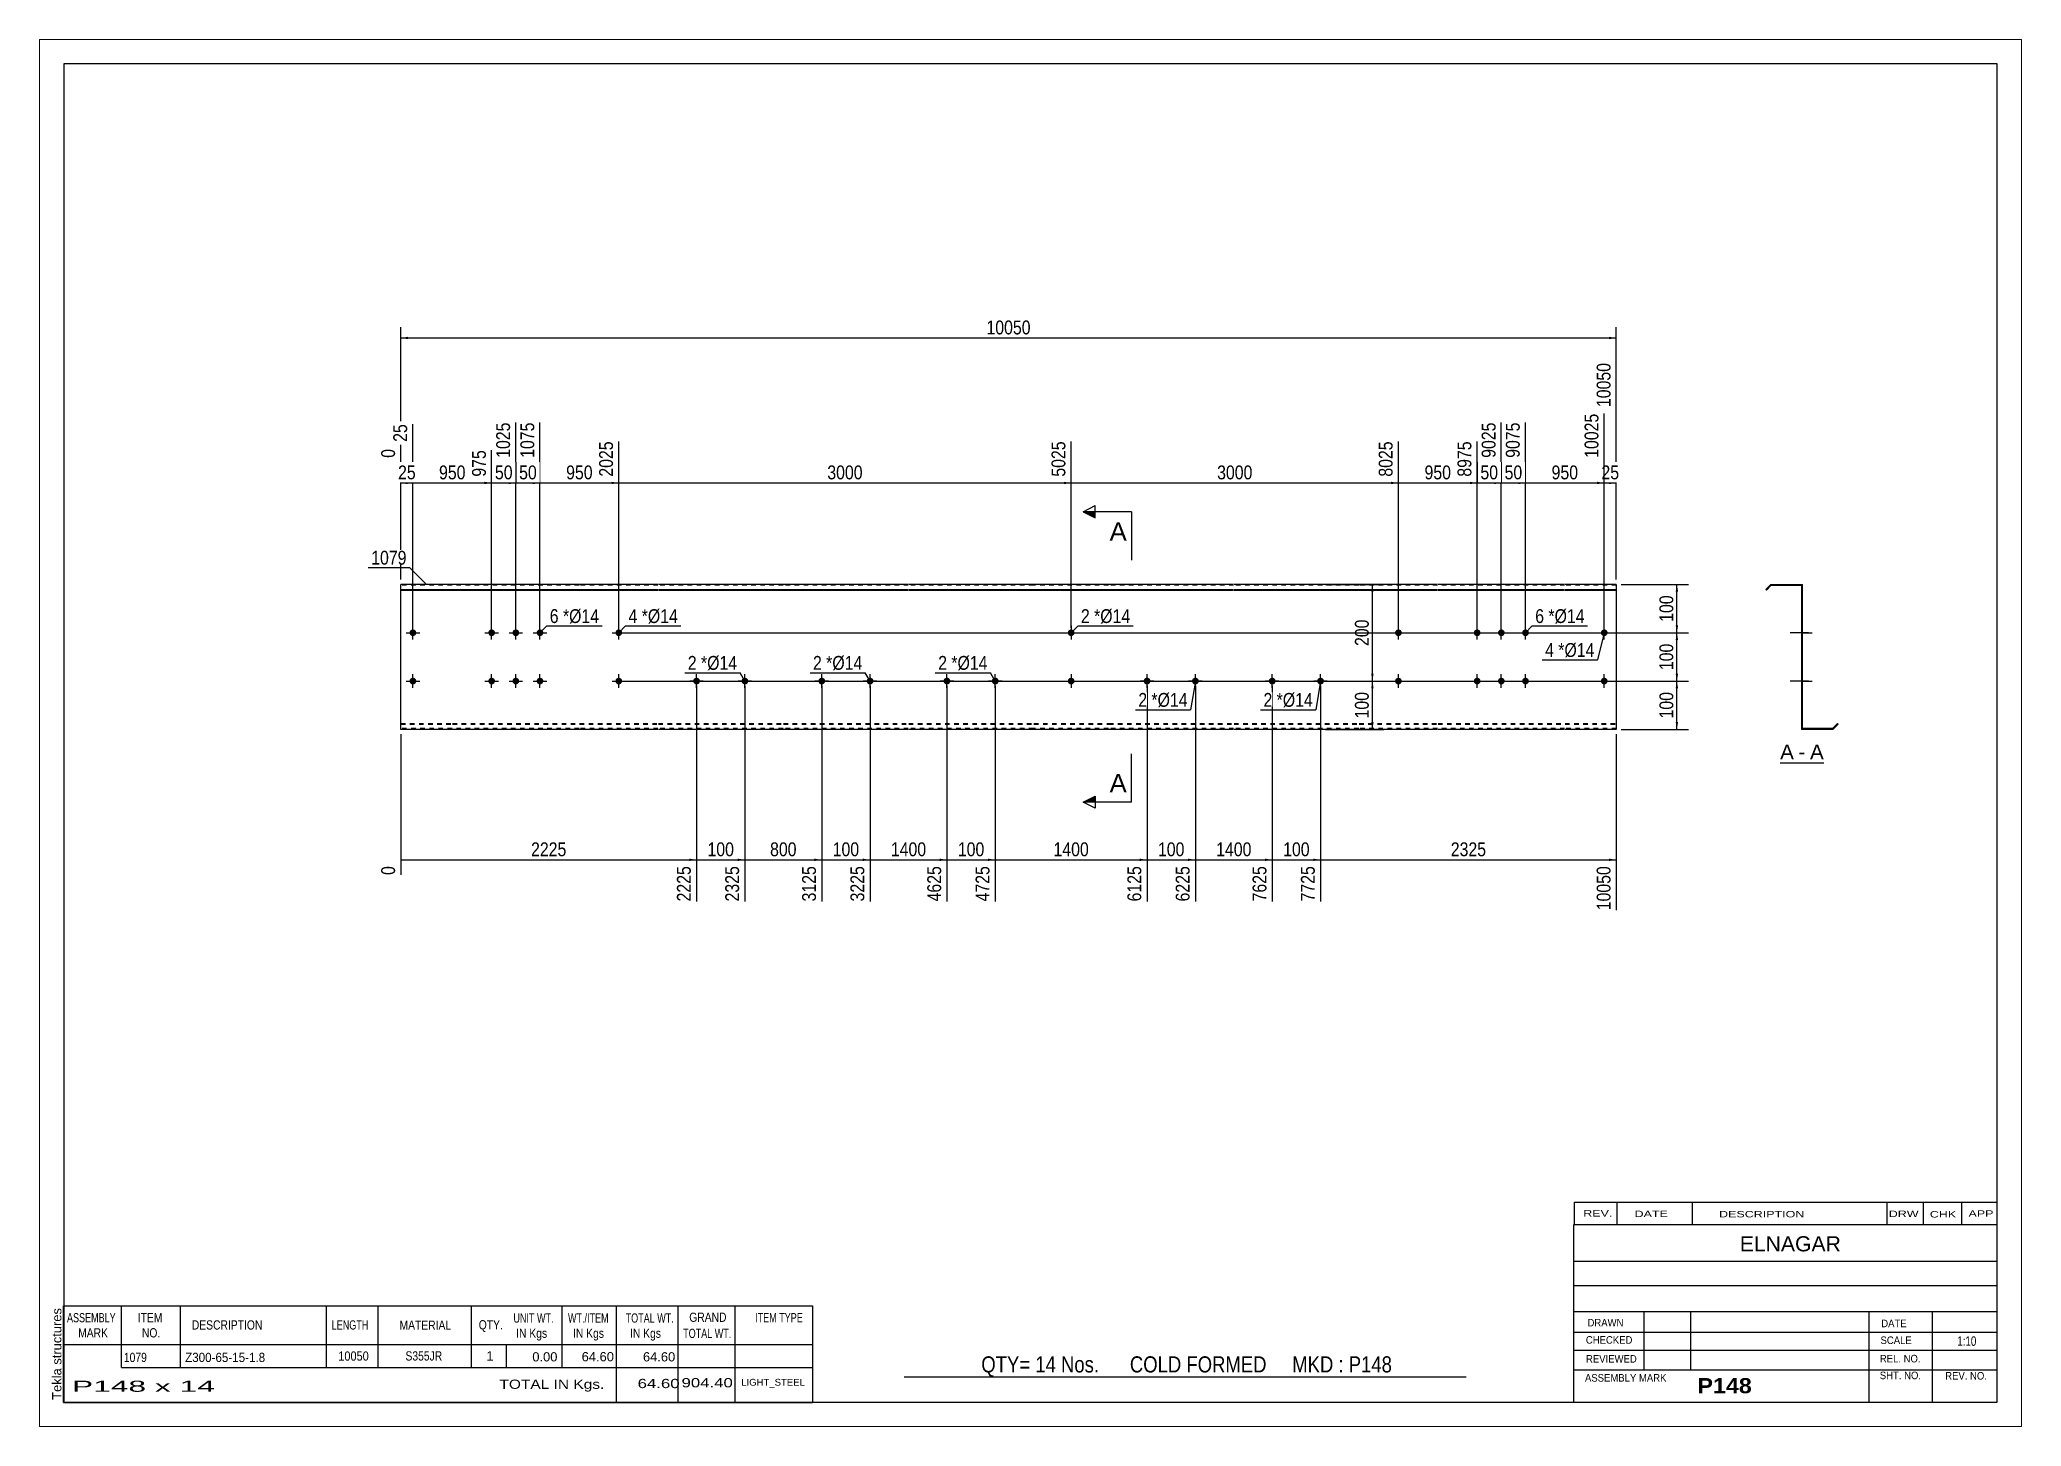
# Paper-space layout 'Layout1' of a CAD drawing. Header units: millimetres. Extents: x 0 to 410, y 0 to 287.
# The model-space entities are those that its viewports show. They can reach past a viewport. Long polylines and large blocks are cut down to what shows.
import ezdxf

# ---------------------------------------------------------------- set-up
doc = ezdxf.new("R2010")
doc.units = ezdxf.units.MM
doc.linetypes.add('DXK_LINE_DOT1', pattern=[1.8814, 0.9407, -0.9407])
doc.layers.add('Viewport layer', color=7, linetype='Continuous', plot=False)
doc.styles.add('Arial', font='ARIAL.TTF', dxfattribs={"height": 0.2})
doc.styles.add('Arial Bold', font='ARIALBD.TTF', dxfattribs={"height": 0.2})
doc.styles.add('Arial Narrow', font='ARIALN.TTF', dxfattribs={"height": 0.2})

# ---------------------------------------------------------------- blocks, each defined once
blk = doc.blocks.new('Unknown-629083098-1846')
at = {"color": 5, "linetype": 'Continuous'}
for p, q in [((330.27, 122.75), (-69.73, 122.75)), ((-69.73, 122.75), (-69.73, -154.25)), ((330.27, -154.25), (330.27, 122.75)), ((-69.73, -154.25), (330.27, -154.25))]:
    blk.add_line(p, q, dxfattribs=at)
at = {"color": 174, "linetype": 'Continuous', "style": 'Arial'}
blk.add_text('Tekla structures', height=1.9102, rotation=90, dxfattribs=at).set_placement((-70.23, -153.75))
blk = doc.blocks.new('Unknown-629083098-12 - 1237')
at = {"color": 7, "linetype": 'Continuous'}
blk.add_line((285.36, -21.95), (294.39, -21.95), dxfattribs=at)
at = {"color": 0, "linetype": 'Continuous'}
blk.add_wipeout([(288.2, -21.2), (288.2, -18), (285.36, -18), (285.36, -21.2)], dxfattribs=at)
blk.add_wipeout([(290.58, -21.2), (290.58, -18), (289.16, -18), (289.16, -21.2)], dxfattribs=at)
at = {"color": 96, "linetype": 'Continuous', "style": 'Arial'}
blk.add_text('A', height=3.06, dxfattribs=at).set_placement((285.36, -21.2))
at = {"color": 0, "linetype": 'Continuous'}
blk.add_wipeout([(294.39, -21.2), (294.39, -18), (291.54, -18), (291.54, -21.2)], dxfattribs=at)
at = {"color": 96, "linetype": 'Continuous', "style": 'Arial'}
for s, p in [('-', (289.16, -21.2)), ('A', (291.54, -21.2))]:
    blk.add_text(s, height=3.06, dxfattribs=at).set_placement(p)
blk = doc.blocks.new('Bolt-629083098-1223 - 1203')
at = {"linetype": 'Continuous'}
for points in [[(205.68, -5, -1), (207.08, -5, -1)], [(248.27, -5, -1), (249.67, -5, -1)]]:
    blk.add_hatch(color=3, dxfattribs=at).paths.add_polyline_path(points)
at = {"color": 3, "linetype": 'Continuous'}
for p, q in [((206.38, -6.4), (206.38, -3.6)), ((248.97, -6.4), (248.97, -3.6)), ((204.98, -5), (207.78, -5)), ((247.57, -5), (250.37, -5))]:
    blk.add_line(p, q, dxfattribs=at)
blk = doc.blocks.new('Part-629083098-1218 - 1203')
at = {"color": 2, "linetype": 'Continuous'}
for p, q in [((0, -15), (0, 15)), ((10.6, 15), (0, 15)), ((0, 13.94), (10.6, 13.94)), ((0, 13.81), (10.6, 13.81)), ((36.89, 15), (10.7, 15)), ((10.7, 13.94), (36.89, 13.94)), ((10.7, 13.81), (36.89, 13.81)), ((53.18, 15), (36.99, 15)), ((36.99, 13.94), (53.18, 13.94)), ((36.99, 13.81), (53.18, 13.81)), ((79.08, 15), (53.28, 15)), ((53.28, 13.94), (79.08, 13.94)), ((53.28, 13.81), (79.08, 13.81)), ((104.98, 15), (79.18, 15)), ((79.18, 13.94), (104.98, 13.94)), ((79.18, 13.81), (104.98, 13.81)), ((130.88, 15), (105.08, 15)), ((105.08, 13.94), (130.88, 13.94)), ((105.08, 13.81), (130.88, 13.81)), ((146.38, 15), (130.98, 15)), ((130.98, 13.94), (146.38, 13.94)), ((130.98, 13.81), (146.38, 13.81)), ((172.28, 15), (146.48, 15)), ((146.48, 13.94), (172.28, 13.94)), ((146.48, 13.81), (172.28, 13.81)), ((198.18, 15), (172.38, 15)), ((172.38, 13.94), (198.18, 13.94)), ((172.38, 13.81), (198.18, 13.81)), ((214.48, 15), (198.28, 15)), ((198.28, 13.94), (214.48, 13.94)), ((198.28, 13.81), (214.48, 13.81)), ((240.77, 15), (214.58, 15)), ((214.58, 13.94), (240.77, 13.94)), ((214.58, 13.81), (240.77, 13.81)), ((251.47, 15), (240.87, 15)), ((240.87, 13.94), (251.47, 13.94)), ((240.87, 13.81), (251.47, 13.81)), ((251.47, 15), (251.47, -15)), ((10.6, -15), (0, -15)), ((36.89, -15), (10.7, -15)), ((53.18, -15), (36.99, -15)), ((79.08, -15), (53.28, -15)), ((104.98, -15), (79.18, -15)), ((130.88, -15), (105.08, -15)), ((146.38, -15), (130.98, -15)), ((172.28, -15), (146.48, -15)), ((198.18, -15), (172.38, -15)), ((214.48, -15), (198.28, -15)), ((240.77, -15), (214.58, -15)), ((251.47, -15), (240.87, -15))]:
    blk.add_line(p, q, dxfattribs=at)
at = {"color": 7, "linetype": 'DXK_LINE_DOT1'}
for p, q in [((10.6, 14.82), (0, 14.82)), ((36.89, 14.82), (10.7, 14.82)), ((53.18, 14.82), (36.99, 14.82)), ((79.08, 14.82), (53.28, 14.82)), ((104.98, 14.82), (79.18, 14.82)), ((130.88, 14.82), (105.08, 14.82)), ((146.38, 14.82), (130.98, 14.82)), ((172.28, 14.82), (146.48, 14.82)), ((198.18, 14.82), (172.38, 14.82)), ((214.48, 14.82), (198.28, 14.82)), ((240.77, 14.82), (214.58, 14.82)), ((251.47, 14.82), (240.87, 14.82)), ((0, -13.81), (10.6, -13.81)), ((0, -13.94), (10.6, -13.94)), ((10.6, -14.82), (0, -14.82)), ((10.7, -13.81), (36.89, -13.81)), ((10.7, -13.94), (36.89, -13.94)), ((36.89, -14.82), (10.7, -14.82)), ((36.99, -13.81), (53.18, -13.81)), ((36.99, -13.94), (53.18, -13.94)), ((53.18, -14.82), (36.99, -14.82)), ((53.28, -13.81), (79.08, -13.81)), ((53.28, -13.94), (79.08, -13.94)), ((79.08, -14.82), (53.28, -14.82)), ((79.18, -13.81), (104.98, -13.81)), ((79.18, -13.94), (104.98, -13.94)), ((104.98, -14.82), (79.18, -14.82)), ((105.08, -13.81), (130.88, -13.81)), ((105.08, -13.94), (130.88, -13.94)), ((130.88, -14.82), (105.08, -14.82)), ((130.98, -13.81), (146.38, -13.81)), ((130.98, -13.94), (146.38, -13.94)), ((146.38, -14.82), (130.98, -14.82)), ((146.48, -13.81), (172.28, -13.81)), ((146.48, -13.94), (172.28, -13.94)), ((172.28, -14.82), (146.48, -14.82)), ((172.38, -13.81), (198.18, -13.81)), ((172.38, -13.94), (198.18, -13.94)), ((198.18, -14.82), (172.38, -14.82)), ((198.28, -13.81), (214.48, -13.81)), ((198.28, -13.94), (214.48, -13.94)), ((214.48, -14.82), (198.28, -14.82)), ((214.58, -13.81), (240.77, -13.81)), ((214.58, -13.94), (240.77, -13.94)), ((240.77, -14.82), (214.58, -14.82)), ((240.87, -13.81), (251.47, -13.81)), ((240.87, -13.94), (251.47, -13.94)), ((251.47, -14.82), (240.87, -14.82))]:
    blk.add_line(p, q, dxfattribs=at)
blk = doc.blocks.new('Bolt-629083098-1219 - 1203')
at = {"linetype": 'Continuous'}
for points in [[(1.8, 5, -1), (3.2, 5, -1)], [(44.39, 5, -1), (45.79, 5, -1)]]:
    blk.add_hatch(color=3, dxfattribs=at).paths.add_polyline_path(points)
at = {"color": 3, "linetype": 'Continuous'}
for p, q in [((1.1, 5), (3.9, 5)), ((2.5, 3.6), (2.5, 6.4)), ((43.69, 5), (46.49, 5)), ((45.09, 3.6), (45.09, 6.4))]:
    blk.add_line(p, q, dxfattribs=at)
blk = doc.blocks.new('Bolt-629083098-1220 - 1203')
at = {"linetype": 'Continuous'}
for points in [[(1.8, -5, -1), (3.2, -5, -1)], [(44.39, -5, -1), (45.79, -5, -1)]]:
    blk.add_hatch(color=3, dxfattribs=at).paths.add_polyline_path(points)
at = {"color": 3, "linetype": 'Continuous'}
for p, q in [((2.5, -6.4), (2.5, -3.6)), ((45.09, -6.4), (45.09, -3.6)), ((1.1, -5), (3.9, -5)), ((43.69, -5), (46.49, -5))]:
    blk.add_line(p, q, dxfattribs=at)
blk = doc.blocks.new('Bolt-629083098-1221 - 1203')
at = {"linetype": 'Continuous'}
for points in [[(18.09, 5, -1), (19.49, 5, -1)], [(23.09, 5, -1), (24.49, 5, -1)], [(28.09, 5, -1), (29.49, 5, -1)], [(18.09, -5, -1), (19.49, -5, -1)], [(23.09, -5, -1), (24.49, -5, -1)], [(28.09, -5, -1), (29.49, -5, -1)]]:
    blk.add_hatch(color=3, dxfattribs=at).paths.add_polyline_path(points)
at = {"color": 3, "linetype": 'Continuous'}
for p, q in [((17.39, 5), (20.19, 5)), ((18.79, 3.6), (18.79, 6.4)), ((22.39, 5), (25.19, 5)), ((23.79, 3.6), (23.79, 6.4)), ((27.39, 5), (30.19, 5)), ((28.79, 3.6), (28.79, 6.4)), ((18.79, -6.4), (18.79, -3.6)), ((23.79, -6.4), (23.79, -3.6)), ((28.79, -6.4), (28.79, -3.6)), ((17.39, -5), (20.19, -5)), ((22.39, -5), (25.19, -5)), ((27.39, -5), (30.19, -5))]:
    blk.add_line(p, q, dxfattribs=at)
blk = doc.blocks.new('Bolt-629083098-1222 - 1203')
at = {"linetype": 'Continuous'}
for points in [[(221.98, 5, -1), (223.38, 5, -1)], [(226.98, 5, -1), (228.38, 5, -1)], [(231.98, 5, -1), (233.38, 5, -1)], [(221.98, -5, -1), (223.38, -5, -1)], [(226.98, -5, -1), (228.38, -5, -1)], [(231.98, -5, -1), (233.38, -5, -1)]]:
    blk.add_hatch(color=3, dxfattribs=at).paths.add_polyline_path(points)
at = {"color": 3, "linetype": 'Continuous'}
for p, q in [((221.28, 5), (224.08, 5)), ((222.68, 3.6), (222.68, 6.4)), ((226.28, 5), (229.08, 5)), ((227.68, 3.6), (227.68, 6.4)), ((231.28, 5), (234.08, 5)), ((232.68, 3.6), (232.68, 6.4)), ((222.68, -6.4), (222.68, -3.6)), ((227.68, -6.4), (227.68, -3.6)), ((232.68, -6.4), (232.68, -3.6)), ((221.28, -5), (224.08, -5)), ((226.28, -5), (229.08, -5)), ((231.28, -5), (234.08, -5))]:
    blk.add_line(p, q, dxfattribs=at)
blk = doc.blocks.new('Bolt-629083098-1224 - 1203')
at = {"linetype": 'Continuous'}
for points in [[(205.68, 5, -1), (207.08, 5, -1)], [(248.27, 5, -1), (249.67, 5, -1)]]:
    blk.add_hatch(color=3, dxfattribs=at).paths.add_polyline_path(points)
at = {"color": 3, "linetype": 'Continuous'}
for p, q in [((204.98, 5), (207.78, 5)), ((206.38, 3.6), (206.38, 6.4)), ((247.57, 5), (250.37, 5)), ((248.97, 3.6), (248.97, 6.4))]:
    blk.add_line(p, q, dxfattribs=at)
blk = doc.blocks.new('Bolt-629083098-1225 - 1203')
at = {"linetype": 'Continuous'}
for points in [[(139.38, 5, -1), (137.98, 5, -1)], [(139.38, -5, -1), (137.98, -5, -1)]]:
    blk.add_hatch(color=3, dxfattribs=at).paths.add_polyline_path(points)
at = {"color": 3, "linetype": 'Continuous'}
for p, q in [((137.28, 5), (140.08, 5)), ((138.68, 6.4), (138.68, 3.6)), ((138.68, -3.6), (138.68, -6.4)), ((137.28, -5), (140.08, -5))]:
    blk.add_line(p, q, dxfattribs=at)
blk = doc.blocks.new('Bolt-629083098-1226 - 1203')
at = {"linetype": 'Continuous'}
for points in [[(87.08, -5.7), (86.94, -5.69), (86.8, -5.64), (86.67, -5.57), (86.56, -5.47), (86.48, -5.35), (86.42, -5.22), (86.39, -5.08), (86.39, -4.93), (86.42, -4.79), (86.48, -4.65), (86.56, -4.53), (86.67, -4.44), (86.8, -4.36), (86.94, -4.32), (87.08, -4.3), (87.23, -4.32), (87.37, -4.36), (87.5, -4.44), (87.61, -4.53), (87.69, -4.65), (87.75, -4.79), (87.78, -4.93), (87.78, -5.08), (87.75, -5.22), (87.69, -5.35), (87.61, -5.47), (87.5, -5.57), (87.37, -5.64), (87.23, -5.69)], [(97.08, -5.7), (96.94, -5.69), (96.8, -5.64), (96.67, -5.57), (96.56, -5.47), (96.48, -5.35), (96.42, -5.22), (96.39, -5.08), (96.39, -4.93), (96.42, -4.79), (96.48, -4.65), (96.56, -4.53), (96.67, -4.44), (96.8, -4.36), (96.94, -4.32), (97.08, -4.3), (97.23, -4.32), (97.37, -4.36), (97.5, -4.44), (97.61, -4.53), (97.69, -4.65), (97.75, -4.79), (97.78, -4.93), (97.78, -5.08), (97.75, -5.22), (97.69, -5.35), (97.61, -5.47), (97.5, -5.57), (97.37, -5.64), (97.23, -5.69)]]:
    blk.add_hatch(color=3, dxfattribs=at).paths.add_polyline_path(points)
at = {"color": 3, "linetype": 'Continuous'}
for p, q in [((87.08, -6.4), (87.08, -3.6)), ((97.08, -6.4), (97.08, -3.6)), ((88.48, -5), (85.68, -5)), ((98.48, -5), (95.68, -5))]:
    blk.add_line(p, q, dxfattribs=at)
blk = doc.blocks.new('Bolt-629083098-1227 - 1203')
at = {"linetype": 'Continuous'}
for points in [[(112.98, -5.7), (112.84, -5.69), (112.7, -5.64), (112.57, -5.57), (112.46, -5.47), (112.38, -5.35), (112.32, -5.22), (112.29, -5.08), (112.29, -4.93), (112.32, -4.79), (112.38, -4.65), (112.46, -4.53), (112.57, -4.44), (112.7, -4.36), (112.84, -4.32), (112.98, -4.3), (113.13, -4.32), (113.27, -4.36), (113.4, -4.44), (113.51, -4.53), (113.59, -4.65), (113.65, -4.79), (113.68, -4.93), (113.68, -5.08), (113.65, -5.22), (113.59, -5.35), (113.51, -5.47), (113.4, -5.57), (113.27, -5.64), (113.13, -5.69)], [(122.98, -5.7), (122.84, -5.69), (122.7, -5.64), (122.57, -5.57), (122.46, -5.47), (122.38, -5.35), (122.32, -5.22), (122.29, -5.08), (122.29, -4.93), (122.32, -4.79), (122.38, -4.65), (122.46, -4.53), (122.57, -4.44), (122.7, -4.36), (122.84, -4.32), (122.98, -4.3), (123.13, -4.32), (123.27, -4.36), (123.4, -4.44), (123.51, -4.53), (123.59, -4.65), (123.65, -4.79), (123.68, -4.93), (123.68, -5.08), (123.65, -5.22), (123.59, -5.35), (123.51, -5.47), (123.4, -5.57), (123.27, -5.64), (123.13, -5.69)]]:
    blk.add_hatch(color=3, dxfattribs=at).paths.add_polyline_path(points)
at = {"color": 3, "linetype": 'Continuous'}
for p, q in [((112.98, -6.4), (112.98, -3.6)), ((122.98, -6.4), (122.98, -3.6)), ((114.38, -5), (111.58, -5)), ((124.38, -5), (121.58, -5))]:
    blk.add_line(p, q, dxfattribs=at)
blk = doc.blocks.new('Bolt-629083098-1228 - 1203')
at = {"linetype": 'Continuous'}
for points in [[(180.28, -5.7), (180.14, -5.69), (180, -5.64), (179.87, -5.57), (179.76, -5.47), (179.68, -5.35), (179.62, -5.22), (179.59, -5.08), (179.59, -4.93), (179.62, -4.79), (179.68, -4.65), (179.76, -4.53), (179.87, -4.44), (180, -4.36), (180.14, -4.32), (180.28, -4.3), (180.43, -4.32), (180.57, -4.36), (180.7, -4.44), (180.81, -4.53), (180.89, -4.65), (180.95, -4.79), (180.98, -4.93), (180.98, -5.08), (180.95, -5.22), (180.89, -5.35), (180.81, -5.47), (180.7, -5.57), (180.57, -5.64), (180.43, -5.69)], [(190.28, -5.7), (190.14, -5.69), (190, -5.64), (189.87, -5.57), (189.76, -5.47), (189.68, -5.35), (189.62, -5.22), (189.59, -5.08), (189.59, -4.93), (189.62, -4.79), (189.68, -4.65), (189.76, -4.53), (189.87, -4.44), (190, -4.36), (190.14, -4.32), (190.28, -4.3), (190.43, -4.32), (190.57, -4.36), (190.7, -4.44), (190.81, -4.53), (190.89, -4.65), (190.95, -4.79), (190.98, -4.93), (190.98, -5.08), (190.95, -5.22), (190.89, -5.35), (190.81, -5.47), (190.7, -5.57), (190.57, -5.64), (190.43, -5.69)]]:
    blk.add_hatch(color=3, dxfattribs=at).paths.add_polyline_path(points)
at = {"color": 3, "linetype": 'Continuous'}
for p, q in [((180.28, -6.4), (180.28, -3.6)), ((190.28, -6.4), (190.28, -3.6)), ((181.68, -5), (178.88, -5)), ((191.68, -5), (188.88, -5))]:
    blk.add_line(p, q, dxfattribs=at)
blk = doc.blocks.new('Bolt-629083098-1229 - 1203')
at = {"linetype": 'Continuous'}
for points in [[(154.38, -5.7), (154.24, -5.69), (154.1, -5.64), (153.97, -5.57), (153.86, -5.47), (153.78, -5.35), (153.72, -5.22), (153.69, -5.08), (153.69, -4.93), (153.72, -4.79), (153.78, -4.65), (153.86, -4.53), (153.97, -4.44), (154.1, -4.36), (154.24, -4.32), (154.38, -4.3), (154.53, -4.32), (154.67, -4.36), (154.8, -4.44), (154.91, -4.53), (154.99, -4.65), (155.05, -4.79), (155.08, -4.93), (155.08, -5.08), (155.05, -5.22), (154.99, -5.35), (154.91, -5.47), (154.8, -5.57), (154.67, -5.64), (154.53, -5.69)], [(164.38, -5.7), (164.24, -5.69), (164.1, -5.64), (163.97, -5.57), (163.86, -5.47), (163.78, -5.35), (163.72, -5.22), (163.69, -5.08), (163.69, -4.93), (163.72, -4.79), (163.78, -4.65), (163.86, -4.53), (163.97, -4.44), (164.1, -4.36), (164.24, -4.32), (164.38, -4.3), (164.53, -4.32), (164.67, -4.36), (164.8, -4.44), (164.91, -4.53), (164.99, -4.65), (165.05, -4.79), (165.08, -4.93), (165.08, -5.08), (165.05, -5.22), (164.99, -5.35), (164.91, -5.47), (164.8, -5.57), (164.67, -5.64), (164.53, -5.69)]]:
    blk.add_hatch(color=3, dxfattribs=at).paths.add_polyline_path(points)
at = {"color": 3, "linetype": 'Continuous'}
for p, q in [((154.38, -6.4), (154.38, -3.6)), ((164.38, -6.4), (164.38, -3.6)), ((155.78, -5), (152.98, -5)), ((165.78, -5), (162.98, -5))]:
    blk.add_line(p, q, dxfattribs=at)
blk = doc.blocks.new('Bolt-629083098-1230 - 1203')
at = {"linetype": 'Continuous'}
for points in [[(61.18, -5.7), (61.04, -5.69), (60.9, -5.64), (60.77, -5.57), (60.66, -5.47), (60.58, -5.35), (60.52, -5.22), (60.49, -5.08), (60.49, -4.93), (60.52, -4.79), (60.58, -4.65), (60.66, -4.53), (60.77, -4.44), (60.9, -4.36), (61.04, -4.32), (61.18, -4.3), (61.33, -4.32), (61.47, -4.36), (61.6, -4.44), (61.71, -4.53), (61.79, -4.65), (61.85, -4.79), (61.88, -4.93), (61.88, -5.08), (61.85, -5.22), (61.79, -5.35), (61.71, -5.47), (61.6, -5.57), (61.47, -5.64), (61.33, -5.69)], [(71.18, -5.7), (71.04, -5.69), (70.9, -5.64), (70.77, -5.57), (70.66, -5.47), (70.58, -5.35), (70.52, -5.22), (70.49, -5.08), (70.49, -4.93), (70.52, -4.79), (70.58, -4.65), (70.66, -4.53), (70.77, -4.44), (70.9, -4.36), (71.04, -4.32), (71.18, -4.3), (71.33, -4.32), (71.47, -4.36), (71.6, -4.44), (71.71, -4.53), (71.79, -4.65), (71.85, -4.79), (71.88, -4.93), (71.88, -5.08), (71.85, -5.22), (71.79, -5.35), (71.71, -5.47), (71.6, -5.57), (71.47, -5.64), (71.33, -5.69)]]:
    blk.add_hatch(color=3, dxfattribs=at).paths.add_polyline_path(points)
at = {"color": 3, "linetype": 'Continuous'}
for p, q in [((61.18, -6.4), (61.18, -3.6)), ((71.18, -6.4), (71.18, -3.6)), ((62.58, -5), (59.78, -5)), ((72.58, -5), (69.78, -5))]:
    blk.add_line(p, q, dxfattribs=at)
blk = doc.blocks.new('Bolt-629083098-1240 - 1237')
at = {"linetype": 'Continuous'}
blk.add_hatch(color=3, dxfattribs=at).paths.add_polyline_path([(289.78, 5.7), (289.78, 4.3), (289.96, 4.3), (289.96, 5.7)])
blk.add_hatch(color=3, dxfattribs=at).paths.add_polyline_path([(289.78, 5.7), (289.78, 4.3), (289.96, 4.3), (289.96, 5.7)])
at = {"color": 3, "linetype": 'Continuous'}
for p, q in [((290.76, 5), (287.46, 5)), ((290.76, 5), (287.46, 5)), ((289.96, 5.7), (289.78, 5.7)), ((289.96, 5.7), (289.78, 5.7)), ((289.96, 4.3), (289.78, 4.3)), ((289.96, 4.3), (289.78, 4.3))]:
    blk.add_line(p, q, dxfattribs=at)
blk = doc.blocks.new('Part-629083098-1239 - 1237')
at = {"color": 2, "linetype": 'Continuous'}
for p, q in [((283.46, 15), (282.4, 13.94)), ((282.4, 13.94), (282.53, 13.81)), ((282.53, 13.81), (283.54, 14.82)), ((283.46, 15), (289.96, 15)), ((283.54, 14.82), (289.78, 14.82)), ((289.78, 14.82), (289.78, -15)), ((289.96, -14.82), (289.96, 15)), ((296.28, -15), (289.78, -15)), ((296.21, -14.82), (289.96, -14.82)), ((297.21, -13.81), (296.21, -14.82)), ((296.28, -15), (297.34, -13.94)), ((297.34, -13.94), (297.21, -13.81))]:
    blk.add_line(p, q, dxfattribs=at)
blk = doc.blocks.new('Bolt-629083098-1241 - 1237')
at = {"linetype": 'Continuous'}
blk.add_hatch(color=3, dxfattribs=at).paths.add_polyline_path([(289.78, -4.3), (289.78, -5.7), (289.96, -5.7), (289.96, -4.3)])
blk.add_hatch(color=3, dxfattribs=at).paths.add_polyline_path([(289.78, -4.3), (289.78, -5.7), (289.96, -5.7), (289.96, -4.3)])
at = {"color": 3, "linetype": 'Continuous'}
for p, q in [((290.76, -5), (287.46, -5)), ((290.76, -5), (287.46, -5)), ((289.96, -4.3), (289.78, -4.3)), ((289.96, -4.3), (289.78, -4.3)), ((289.96, -5.7), (289.78, -5.7)), ((289.96, -5.7), (289.78, -5.7))]:
    blk.add_line(p, q, dxfattribs=at)
blk = doc.blocks.new('Bolt-629083098-1242 - 1237')
at = {"linetype": 'Continuous'}
for points in [[(289.78, 5.7), (289.78, 4.3), (289.96, 4.3), (289.96, 5.7)], [(289.78, 5.7), (289.78, 4.3), (289.96, 4.3), (289.96, 5.7)], [(289.78, 5.7), (289.78, 4.3), (289.96, 4.3), (289.96, 5.7)], [(289.78, -4.3), (289.78, -5.7), (289.96, -5.7), (289.96, -4.3)], [(289.78, -4.3), (289.78, -5.7), (289.96, -5.7), (289.96, -4.3)], [(289.78, -4.3), (289.78, -5.7), (289.96, -5.7), (289.96, -4.3)]]:
    blk.add_hatch(color=3, dxfattribs=at).paths.add_polyline_path(points)
at = {"color": 3, "linetype": 'Continuous'}
for p, q in [((291.26, 5), (287.46, 5)), ((291.26, 5), (287.46, 5)), ((291.26, 5), (287.46, 5)), ((289.96, 5.7), (289.78, 5.7)), ((289.96, 5.7), (289.78, 5.7)), ((289.96, 5.7), (289.78, 5.7)), ((289.96, 4.3), (289.78, 4.3)), ((289.96, 4.3), (289.78, 4.3)), ((289.96, 4.3), (289.78, 4.3)), ((291.26, -5), (287.46, -5)), ((291.26, -5), (287.46, -5)), ((291.26, -5), (287.46, -5)), ((289.96, -4.3), (289.78, -4.3)), ((289.96, -4.3), (289.78, -4.3)), ((289.96, -4.3), (289.78, -4.3)), ((289.96, -5.7), (289.78, -5.7)), ((289.96, -5.7), (289.78, -5.7)), ((289.96, -5.7), (289.78, -5.7))]:
    blk.add_line(p, q, dxfattribs=at)
blk = doc.blocks.new('Bolt-629083098-1243 - 1237')
at = {"linetype": 'Continuous'}
for points in [[(289.78, 5.7), (289.78, 4.3), (289.96, 4.3), (289.96, 5.7)], [(289.78, 5.7), (289.78, 4.3), (289.96, 4.3), (289.96, 5.7)], [(289.78, 5.7), (289.78, 4.3), (289.96, 4.3), (289.96, 5.7)], [(289.78, -4.3), (289.78, -5.7), (289.96, -5.7), (289.96, -4.3)], [(289.78, -4.3), (289.78, -5.7), (289.96, -5.7), (289.96, -4.3)], [(289.78, -4.3), (289.78, -5.7), (289.96, -5.7), (289.96, -4.3)]]:
    blk.add_hatch(color=3, dxfattribs=at).paths.add_polyline_path(points)
at = {"color": 3, "linetype": 'Continuous'}
for p, q in [((291.26, 5), (287.46, 5)), ((291.26, 5), (287.46, 5)), ((291.26, 5), (287.46, 5)), ((289.96, 5.7), (289.78, 5.7)), ((289.96, 5.7), (289.78, 5.7)), ((289.96, 5.7), (289.78, 5.7)), ((289.96, 4.3), (289.78, 4.3)), ((289.96, 4.3), (289.78, 4.3)), ((289.96, 4.3), (289.78, 4.3)), ((291.26, -5), (287.46, -5)), ((291.26, -5), (287.46, -5)), ((291.26, -5), (287.46, -5)), ((289.96, -4.3), (289.78, -4.3)), ((289.96, -4.3), (289.78, -4.3)), ((289.96, -4.3), (289.78, -4.3)), ((289.96, -5.7), (289.78, -5.7)), ((289.96, -5.7), (289.78, -5.7)), ((289.96, -5.7), (289.78, -5.7))]:
    blk.add_line(p, q, dxfattribs=at)
blk = doc.blocks.new('Bolt-629083098-1244 - 1237')
at = {"linetype": 'Continuous'}
blk.add_hatch(color=3, dxfattribs=at).paths.add_polyline_path([(289.78, -4.3), (289.78, -5.7), (289.96, -5.7), (289.96, -4.3)])
blk.add_hatch(color=3, dxfattribs=at).paths.add_polyline_path([(289.78, -4.3), (289.78, -5.7), (289.96, -5.7), (289.96, -4.3)])
at = {"color": 3, "linetype": 'Continuous'}
for p, q in [((290.76, -5), (287.46, -5)), ((290.76, -5), (287.46, -5)), ((289.96, -4.3), (289.78, -4.3)), ((289.96, -4.3), (289.78, -4.3)), ((289.96, -5.7), (289.78, -5.7)), ((289.96, -5.7), (289.78, -5.7))]:
    blk.add_line(p, q, dxfattribs=at)
blk = doc.blocks.new('Bolt-629083098-1245 - 1237')
at = {"linetype": 'Continuous'}
blk.add_hatch(color=3, dxfattribs=at).paths.add_polyline_path([(289.78, 5.7), (289.78, 4.3), (289.96, 4.3), (289.96, 5.7)])
blk.add_hatch(color=3, dxfattribs=at).paths.add_polyline_path([(289.78, 5.7), (289.78, 4.3), (289.96, 4.3), (289.96, 5.7)])
at = {"color": 3, "linetype": 'Continuous'}
for p, q in [((290.76, 5), (287.46, 5)), ((290.76, 5), (287.46, 5)), ((289.96, 5.7), (289.78, 5.7)), ((289.96, 5.7), (289.78, 5.7)), ((289.96, 4.3), (289.78, 4.3)), ((289.96, 4.3), (289.78, 4.3))]:
    blk.add_line(p, q, dxfattribs=at)
blk = doc.blocks.new('Bolt-629083098-1246 - 1237')
at = {"linetype": 'Continuous'}
for points in [[(289.96, 4.3), (289.96, 5.7), (289.78, 5.7), (289.78, 4.3)], [(289.96, -5.7), (289.96, -4.3), (289.78, -4.3), (289.78, -5.7)]]:
    blk.add_hatch(color=3, dxfattribs=at).paths.add_polyline_path(points)
at = {"color": 3, "linetype": 'Continuous'}
for p, q in [((289.78, 5.7), (289.96, 5.7)), ((289.78, 5), (291.96, 5)), ((289.78, 4.3), (289.96, 4.3)), ((289.78, -4.3), (289.96, -4.3)), ((289.78, -5), (291.96, -5)), ((289.78, -5.7), (289.96, -5.7))]:
    blk.add_line(p, q, dxfattribs=at)
blk = doc.blocks.new('Bolt-629083098-1247 - 1237')
at = {"linetype": 'Continuous'}
blk.add_hatch(color=3, dxfattribs=at).paths.add_polyline_path([(289.96, -5.7), (289.96, -4.3), (289.78, -4.3), (289.78, -5.7)])
blk.add_hatch(color=3, dxfattribs=at).paths.add_polyline_path([(289.96, -5.7), (289.96, -4.3), (289.78, -4.3), (289.78, -5.7)])
at = {"color": 3, "linetype": 'Continuous'}
for p, q in [((290.71, -5), (287.76, -5)), ((290.71, -5), (287.76, -5)), ((289.96, -4.3), (289.78, -4.3)), ((289.96, -4.3), (289.78, -4.3)), ((289.96, -5.7), (289.78, -5.7)), ((289.96, -5.7), (289.78, -5.7))]:
    blk.add_line(p, q, dxfattribs=at)
blk = doc.blocks.new('Bolt-629083098-1248 - 1237')
at = {"linetype": 'Continuous'}
blk.add_hatch(color=3, dxfattribs=at).paths.add_polyline_path([(289.96, -5.7), (289.96, -4.3), (289.78, -4.3), (289.78, -5.7)])
blk.add_hatch(color=3, dxfattribs=at).paths.add_polyline_path([(289.96, -5.7), (289.96, -4.3), (289.78, -4.3), (289.78, -5.7)])
at = {"color": 3, "linetype": 'Continuous'}
for p, q in [((290.71, -5), (287.76, -5)), ((290.71, -5), (287.76, -5)), ((289.96, -4.3), (289.78, -4.3)), ((289.96, -4.3), (289.78, -4.3)), ((289.96, -5.7), (289.78, -5.7)), ((289.96, -5.7), (289.78, -5.7))]:
    blk.add_line(p, q, dxfattribs=at)
blk = doc.blocks.new('Bolt-629083098-1249 - 1237')
at = {"linetype": 'Continuous'}
blk.add_hatch(color=3, dxfattribs=at).paths.add_polyline_path([(289.96, -5.7), (289.96, -4.3), (289.78, -4.3), (289.78, -5.7)])
blk.add_hatch(color=3, dxfattribs=at).paths.add_polyline_path([(289.96, -5.7), (289.96, -4.3), (289.78, -4.3), (289.78, -5.7)])
at = {"color": 3, "linetype": 'Continuous'}
for p, q in [((290.71, -5), (287.76, -5)), ((290.71, -5), (287.76, -5)), ((289.96, -4.3), (289.78, -4.3)), ((289.96, -4.3), (289.78, -4.3)), ((289.96, -5.7), (289.78, -5.7)), ((289.96, -5.7), (289.78, -5.7))]:
    blk.add_line(p, q, dxfattribs=at)
blk = doc.blocks.new('Bolt-629083098-1250 - 1237')
at = {"linetype": 'Continuous'}
blk.add_hatch(color=3, dxfattribs=at).paths.add_polyline_path([(289.96, -5.7), (289.96, -4.3), (289.78, -4.3), (289.78, -5.7)])
blk.add_hatch(color=3, dxfattribs=at).paths.add_polyline_path([(289.96, -5.7), (289.96, -4.3), (289.78, -4.3), (289.78, -5.7)])
at = {"color": 3, "linetype": 'Continuous'}
for p, q in [((290.71, -5), (287.76, -5)), ((290.71, -5), (287.76, -5)), ((289.96, -4.3), (289.78, -4.3)), ((289.96, -4.3), (289.78, -4.3)), ((289.96, -5.7), (289.78, -5.7)), ((289.96, -5.7), (289.78, -5.7))]:
    blk.add_line(p, q, dxfattribs=at)
blk = doc.blocks.new('Bolt-629083098-1251 - 1237')
at = {"linetype": 'Continuous'}
blk.add_hatch(color=3, dxfattribs=at).paths.add_polyline_path([(289.96, -5.7), (289.96, -4.3), (289.78, -4.3), (289.78, -5.7)])
blk.add_hatch(color=3, dxfattribs=at).paths.add_polyline_path([(289.96, -5.7), (289.96, -4.3), (289.78, -4.3), (289.78, -5.7)])
at = {"color": 3, "linetype": 'Continuous'}
for p, q in [((290.71, -5), (287.76, -5)), ((290.71, -5), (287.76, -5)), ((289.96, -4.3), (289.78, -4.3)), ((289.96, -4.3), (289.78, -4.3)), ((289.96, -5.7), (289.78, -5.7)), ((289.96, -5.7), (289.78, -5.7))]:
    blk.add_line(p, q, dxfattribs=at)
blk = doc.blocks.new('StraightDimension-629083098-1336 - 1203')
at = {"linetype": 'Continuous'}
blk.add_hatch(color=7, dxfattribs=at).paths.add_polyline_path([(59.68, -41.75), (61.18, -42), (59.68, -42.25)])
at = {"color": 7, "linetype": 'Continuous'}
for p, q in [((61.18, -6), (61.18, -50.61)), ((0, -16), (0, -45.13)), ((0, -42), (61.18, -42))]:
    blk.add_line(p, q, dxfattribs=at)
at = {"color": 0}
blk.add_wipeout([(34.85, -41.85), (34.85, -37.65), (26.34, -37.65), (26.34, -41.85)], dxfattribs=at)
at = {"color": 0, "linetype": 'Continuous'}
for points in [[(-0.6, -42.7), (-4.8, -42.7), (-4.8, -45.73), (-0.6, -45.73)], [(60.58, -42.7), (56.38, -42.7), (56.38, -51.21), (60.58, -51.21)]]:
    blk.add_wipeout(points, dxfattribs=at)
at = {"color": 3, "style": 'Arial Narrow'}
blk.add_text('2225', height=2.863, dxfattribs=at).set_placement((26.94, -41.25))
at = {"color": 3, "linetype": 'Continuous', "style": 'Arial Narrow'}
for s, height, p in [('0', 2.86, (-1.2, -45.13)), ('2225', 2.863, (59.98, -50.61))]:
    blk.add_text(s, height=height, rotation=90.0002, dxfattribs=at).set_placement(p)
blk = doc.blocks.new('StraightDimension-629083098-1328 - 1203')
at = {"linetype": 'Continuous'}
blk.add_hatch(color=7, dxfattribs=at).paths.add_polyline_path([(178.78, -41.75), (180.28, -42), (178.78, -42.25)])
at = {"color": 7, "linetype": 'Continuous'}
for p, q in [((164.38, -6), (164.38, -50.61)), ((180.28, -6), (180.28, -50.61)), ((164.38, -42), (180.28, -42))]:
    blk.add_line(p, q, dxfattribs=at)
at = {"color": 0}
blk.add_wipeout([(176.59, -41.85), (176.59, -37.65), (168.08, -37.65), (168.08, -41.85)], dxfattribs=at)
at = {"color": 0, "linetype": 'Continuous'}
blk.add_wipeout([(179.68, -42.7), (175.48, -42.7), (175.48, -51.21), (179.68, -51.21)], dxfattribs=at)
at = {"color": 3, "style": 'Arial Narrow'}
blk.add_text('1400', height=2.863, dxfattribs=at).set_placement((168.68, -41.25))
at = {"color": 3, "linetype": 'Continuous', "style": 'Arial Narrow'}
blk.add_text('7625', height=2.863, rotation=90.0002, dxfattribs=at).set_placement((179.08, -50.61))
blk = doc.blocks.new('StraightDimension-629083098-1279 - 1203')
at = {"linetype": 'Continuous'}
blk.add_hatch(color=7, dxfattribs=at).paths.add_polyline_path([(17.29, 36.25), (18.79, 36), (17.29, 35.75)])
at = {"color": 7, "linetype": 'Continuous'}
for p, q in [((2.5, 6), (2.5, 48.16)), ((18.79, 6), (18.79, 42.78)), ((2.5, 36), (18.79, 36))]:
    blk.add_line(p, q, dxfattribs=at)
at = {"color": 0}
blk.add_wipeout([(13.99, 36.15), (13.99, 40.35), (7.3, 40.35), (7.3, 36.15)], dxfattribs=at)
at = {"color": 0, "linetype": 'Continuous'}
blk.add_wipeout([(18.19, 43.38), (13.99, 43.38), (13.99, 36.7), (18.19, 36.7)], dxfattribs=at)
at = {"color": 3, "linetype": 'Continuous', "style": 'Arial Narrow'}
blk.add_text('975', height=2.863, rotation=90.0002, dxfattribs=at).set_placement((17.59, 37.3))
at = {"color": 3, "style": 'Arial Narrow'}
blk.add_text('950', height=2.863, dxfattribs=at).set_placement((7.9, 36.75))
blk = doc.blocks.new('StraightDimension-629083098-1408 - 1203')
at = {"linetype": 'Continuous'}
for points in [[(1.5, 65.75), (0, 66), (1.5, 66.25)], [(249.97, 66.25), (251.47, 66), (249.97, 65.75)]]:
    blk.add_hatch(color=7, dxfattribs=at).paths.add_polyline_path(points)
at = {"color": 7, "linetype": 'Continuous'}
for p, q in [((0, 16), (0, 68.25)), ((0, 66), (251.47, 66)), ((251.47, 16), (251.47, 68.25))]:
    blk.add_line(p, q, dxfattribs=at)
at = {"color": 0}
blk.add_wipeout([(130.91, 66.15), (130.91, 70.35), (120.56, 70.35), (120.56, 66.15)], dxfattribs=at)
at = {"color": 3, "style": 'Arial Narrow'}
blk.add_text('10050', height=2.863, dxfattribs=at).set_placement((121.16, 66.75))
blk = doc.blocks.new('StraightDimension-629083098-1280 - 1203')
at = {"linetype": 'Continuous'}
blk.add_hatch(color=7, dxfattribs=at).paths.add_polyline_path([(1, 36.25), (2.5, 36), (1, 35.75)])
at = {"color": 7, "linetype": 'Continuous'}
for p, q in [((2.5, 6), (2.5, 48.16)), ((0, 16), (0, 43.03)), ((0, 36), (2.5, 36))]:
    blk.add_line(p, q, dxfattribs=at)
at = {"color": 0, "linetype": 'Continuous'}
blk.add_wipeout([(1.9, 48.76), (-2.3, 48.76), (-2.3, 43.9), (1.9, 43.9)], dxfattribs=at)
at = {"color": 0}
blk.add_wipeout([(3.68, 36.15), (3.68, 40.35), (-1.18, 40.35), (-1.18, 36.15)], dxfattribs=at)
at = {"color": 0, "linetype": 'Continuous'}
blk.add_wipeout([(-0.6, 43.63), (-4.8, 43.63), (-4.8, 40.6), (-0.6, 40.6)], dxfattribs=at)
at = {"color": 3, "linetype": 'Continuous', "style": 'Arial Narrow'}
for s, height, p in [('25', 2.863, (1.3, 44.5)), ('0', 2.86, (-1.2, 41.2))]:
    blk.add_text(s, height=height, rotation=90.0002, dxfattribs=at).set_placement(p)
at = {"color": 3, "style": 'Arial Narrow'}
blk.add_text('25', height=2.863, dxfattribs=at).set_placement((-0.58, 36.75))
blk = doc.blocks.new('StraightDimension-629083098-1332 - 1203')
at = {"linetype": 'Continuous'}
blk.add_hatch(color=7, dxfattribs=at).paths.add_polyline_path([(111.48, -41.75), (112.98, -42), (111.48, -42.25)])
at = {"color": 7, "linetype": 'Continuous'}
for p, q in [((97.08, -6), (97.08, -50.61)), ((112.98, -6), (112.98, -50.61)), ((97.08, -42), (112.98, -42))]:
    blk.add_line(p, q, dxfattribs=at)
at = {"color": 0}
blk.add_wipeout([(109.29, -41.85), (109.29, -37.65), (100.78, -37.65), (100.78, -41.85)], dxfattribs=at)
at = {"color": 0, "linetype": 'Continuous'}
blk.add_wipeout([(112.38, -42.7), (108.18, -42.7), (108.18, -51.21), (112.38, -51.21)], dxfattribs=at)
at = {"color": 3, "style": 'Arial Narrow'}
blk.add_text('1400', height=2.863, dxfattribs=at).set_placement((101.38, -41.25))
at = {"color": 3, "linetype": 'Continuous', "style": 'Arial Narrow'}
blk.add_text('4625', height=2.863, rotation=90.0002, dxfattribs=at).set_placement((111.78, -50.61))
blk = doc.blocks.new('StraightDimension-629083098-1370 - 1203')
at = {"linetype": 'Continuous'}
for points in [[(200.75, 13.5), (201, 15), (201.25, 13.5)], [(201.25, -3.5), (201, -5), (200.75, -3.5)]]:
    blk.add_hatch(color=7, dxfattribs=at).paths.add_polyline_path(points)
at = {"color": 7, "linetype": 'Continuous'}
for p, q in [((191.28, 15), (203.4, 15)), ((201, -5), (201, 15)), ((72.18, -5), (203.4, -5))]:
    blk.add_line(p, q, dxfattribs=at)
at = {"color": 0}
blk.add_wipeout([(200.85, 8.34), (196.65, 8.34), (196.65, 1.66), (200.85, 1.66)], dxfattribs=at)
at = {"color": 3, "style": 'Arial Narrow'}
blk.add_text('200', height=2.863, rotation=90.0002, dxfattribs=at).set_placement((200.25, 2.26))
blk = doc.blocks.new('StraightDimension-629083098-1371 - 1203')
at = {"linetype": 'Continuous'}
for points in [[(200.75, -6.5), (201, -5), (201.25, -6.5)], [(201.25, -13.5), (201, -15), (200.75, -13.5)]]:
    blk.add_hatch(color=7, dxfattribs=at).paths.add_polyline_path(points)
at = {"color": 7, "linetype": 'Continuous'}
for p, q in [((72.18, -5), (203.4, -5)), ((201, -15), (201, -5)), ((191.28, -15), (203.4, -15))]:
    blk.add_line(p, q, dxfattribs=at)
at = {"color": 0}
blk.add_wipeout([(200.85, -6.66), (196.65, -6.66), (196.65, -13.34), (200.85, -13.34)], dxfattribs=at)
at = {"color": 3, "style": 'Arial Narrow'}
blk.add_text('100', height=2.863, rotation=90.0002, dxfattribs=at).set_placement((200.25, -12.74))
blk = doc.blocks.new('StraightDimension-629083098-1326 - 1203')
at = {"linetype": 'Continuous'}
blk.add_hatch(color=7, dxfattribs=at).paths.add_polyline_path([(249.97, -41.75), (251.47, -42), (249.97, -42.25)])
at = {"color": 7, "linetype": 'Continuous'}
for p, q in [((190.28, -6), (190.28, -50.61)), ((251.47, -16), (251.47, -52.44)), ((190.28, -42), (251.47, -42))]:
    blk.add_line(p, q, dxfattribs=at)
at = {"color": 0}
blk.add_wipeout([(225.13, -41.85), (225.13, -37.65), (216.62, -37.65), (216.62, -41.85)], dxfattribs=at)
at = {"color": 0, "linetype": 'Continuous'}
blk.add_wipeout([(250.87, -42.7), (246.67, -42.7), (246.67, -53.04), (250.87, -53.04)], dxfattribs=at)
at = {"color": 3, "style": 'Arial Narrow'}
blk.add_text('2325', height=2.863, dxfattribs=at).set_placement((217.22, -41.25))
at = {"color": 3, "linetype": 'Continuous', "style": 'Arial Narrow'}
blk.add_text('10050', height=2.863, rotation=90.0002, dxfattribs=at).set_placement((250.27, -52.44))
blk = doc.blocks.new('StraightDimension-629083098-1269 - 1203')
at = {"linetype": 'Continuous'}
blk.add_hatch(color=7, dxfattribs=at).paths.add_polyline_path([(249.97, 36.25), (251.47, 36), (249.97, 35.75)])
at = {"color": 7, "linetype": 'Continuous'}
for p, q in [((251.47, 16), (251.47, 60.84)), ((248.97, 6), (248.97, 50.34)), ((248.97, 36), (251.47, 36))]:
    blk.add_line(p, q, dxfattribs=at)
at = {"color": 0, "linetype": 'Continuous'}
blk.add_wipeout([(250.87, 61.44), (246.67, 61.44), (246.67, 51.1), (250.87, 51.1)], dxfattribs=at)
at = {"color": 0}
blk.add_wipeout([(252.65, 36.15), (252.65, 40.35), (247.79, 40.35), (247.79, 36.15)], dxfattribs=at)
at = {"color": 3, "linetype": 'Continuous', "style": 'Arial Narrow'}
blk.add_text('10050', height=2.863, rotation=90.0002, dxfattribs=at).set_placement((250.27, 51.7))
at = {"color": 3, "style": 'Arial Narrow'}
blk.add_text('25', height=2.863, dxfattribs=at).set_placement((248.39, 36.75))
blk = doc.blocks.new('StraightDimension-629083098-1270 - 1203')
at = {"linetype": 'Continuous'}
blk.add_hatch(color=7, dxfattribs=at).paths.add_polyline_path([(247.47, 36.25), (248.97, 36), (247.47, 35.75)])
at = {"color": 7, "linetype": 'Continuous'}
for p, q in [((248.97, 6), (248.97, 50.34)), ((232.68, 6), (232.68, 48.51)), ((232.68, 36), (248.97, 36))]:
    blk.add_line(p, q, dxfattribs=at)
at = {"color": 0}
blk.add_wipeout([(244.16, 36.15), (244.16, 40.35), (237.48, 40.35), (237.48, 36.15)], dxfattribs=at)
at = {"color": 0, "linetype": 'Continuous'}
blk.add_wipeout([(248.37, 50.94), (244.17, 50.94), (244.17, 40.6), (248.37, 40.6)], dxfattribs=at)
at = {"color": 3, "linetype": 'Continuous', "style": 'Arial Narrow'}
blk.add_text('10025', height=2.863, rotation=90.0002, dxfattribs=at).set_placement((247.77, 41.2))
at = {"color": 3, "style": 'Arial Narrow'}
blk.add_text('950', height=2.863, dxfattribs=at).set_placement((238.08, 36.75))
blk = doc.blocks.new('StraightDimension-629083098-1271 - 1203')
at = {"linetype": 'Continuous'}
blk.add_hatch(color=7, dxfattribs=at).paths.add_polyline_path([(231.18, 36.25), (232.68, 36), (231.18, 35.75)])
at = {"color": 7, "linetype": 'Continuous'}
for p, q in [((227.68, 6), (227.68, 48.51)), ((232.68, 6), (232.68, 48.51)), ((227.68, 36), (232.68, 36))]:
    blk.add_line(p, q, dxfattribs=at)
at = {"color": 0}
blk.add_wipeout([(232.6, 36.15), (232.6, 40.35), (227.75, 40.35), (227.75, 36.15)], dxfattribs=at)
at = {"color": 0, "linetype": 'Continuous'}
blk.add_wipeout([(232.08, 49.11), (227.88, 49.11), (227.88, 40.6), (232.08, 40.6)], dxfattribs=at)
at = {"color": 3, "linetype": 'Continuous', "style": 'Arial Narrow'}
blk.add_text('9075', height=2.863, rotation=90.0002, dxfattribs=at).set_placement((231.48, 41.2))
at = {"color": 3, "style": 'Arial Narrow'}
blk.add_text('50', height=2.863, dxfattribs=at).set_placement((228.35, 36.75))
blk = doc.blocks.new('StraightDimension-629083098-1272 - 1203')
at = {"linetype": 'Continuous'}
blk.add_hatch(color=7, dxfattribs=at).paths.add_polyline_path([(226.18, 36.25), (227.68, 36), (226.18, 35.75)])
at = {"color": 7, "linetype": 'Continuous'}
for p, q in [((227.68, 6), (227.68, 48.51)), ((222.68, 6), (222.68, 44.61)), ((222.68, 36), (227.68, 36))]:
    blk.add_line(p, q, dxfattribs=at)
at = {"color": 0}
blk.add_wipeout([(227.6, 36.15), (227.6, 40.35), (222.75, 40.35), (222.75, 36.15)], dxfattribs=at)
at = {"color": 0, "linetype": 'Continuous'}
blk.add_wipeout([(227.08, 49.11), (222.88, 49.11), (222.88, 40.6), (227.08, 40.6)], dxfattribs=at)
at = {"color": 3, "linetype": 'Continuous', "style": 'Arial Narrow'}
blk.add_text('9025', height=2.863, rotation=90.0002, dxfattribs=at).set_placement((226.48, 41.2))
at = {"color": 3, "style": 'Arial Narrow'}
blk.add_text('50', height=2.863, dxfattribs=at).set_placement((223.35, 36.75))
blk = doc.blocks.new('StraightDimension-629083098-1330 - 1203')
at = {"linetype": 'Continuous'}
blk.add_hatch(color=7, dxfattribs=at).paths.add_polyline_path([(152.88, -41.75), (154.38, -42), (152.88, -42.25)])
at = {"color": 7, "linetype": 'Continuous'}
for p, q in [((122.98, -6), (122.98, -50.61)), ((154.38, -6), (154.38, -50.61)), ((122.98, -42), (154.38, -42))]:
    blk.add_line(p, q, dxfattribs=at)
at = {"color": 0}
blk.add_wipeout([(142.94, -41.85), (142.94, -37.65), (134.43, -37.65), (134.43, -41.85)], dxfattribs=at)
at = {"color": 0, "linetype": 'Continuous'}
blk.add_wipeout([(153.78, -42.7), (149.58, -42.7), (149.58, -51.21), (153.78, -51.21)], dxfattribs=at)
at = {"color": 3, "style": 'Arial Narrow'}
blk.add_text('1400', height=2.863, dxfattribs=at).set_placement((135.03, -41.25))
at = {"color": 3, "linetype": 'Continuous', "style": 'Arial Narrow'}
blk.add_text('6125', height=2.863, rotation=90.0002, dxfattribs=at).set_placement((153.18, -50.61))
blk = doc.blocks.new('StraightDimension-629083098-1273 - 1203')
at = {"linetype": 'Continuous'}
blk.add_hatch(color=7, dxfattribs=at).paths.add_polyline_path([(221.18, 36.25), (222.68, 36), (221.18, 35.75)])
at = {"color": 7, "linetype": 'Continuous'}
for p, q in [((206.38, 6), (206.38, 44.61)), ((222.68, 6), (222.68, 44.61)), ((206.38, 36), (222.68, 36))]:
    blk.add_line(p, q, dxfattribs=at)
at = {"color": 0}
blk.add_wipeout([(217.87, 36.15), (217.87, 40.35), (211.19, 40.35), (211.19, 36.15)], dxfattribs=at)
at = {"color": 0, "linetype": 'Continuous'}
blk.add_wipeout([(222.08, 45.21), (217.88, 45.21), (217.88, 36.7), (222.08, 36.7)], dxfattribs=at)
at = {"color": 3, "linetype": 'Continuous', "style": 'Arial Narrow'}
blk.add_text('8975', height=2.863, rotation=90.0002, dxfattribs=at).set_placement((221.48, 37.3))
at = {"color": 3, "style": 'Arial Narrow'}
blk.add_text('950', height=2.863, dxfattribs=at).set_placement((211.79, 36.75))
blk = doc.blocks.new('StraightDimension-629083098-1274 - 1203')
at = {"linetype": 'Continuous'}
blk.add_hatch(color=7, dxfattribs=at).paths.add_polyline_path([(204.88, 36.25), (206.38, 36), (204.88, 35.75)])
at = {"color": 7, "linetype": 'Continuous'}
for p, q in [((138.68, 6), (138.68, 44.61)), ((206.38, 6), (206.38, 44.61)), ((138.68, 36), (206.38, 36))]:
    blk.add_line(p, q, dxfattribs=at)
at = {"color": 0, "linetype": 'Continuous'}
blk.add_wipeout([(205.78, 45.21), (201.58, 45.21), (201.58, 36.7), (205.78, 36.7)], dxfattribs=at)
at = {"color": 0}
blk.add_wipeout([(176.79, 36.15), (176.79, 40.35), (168.28, 40.35), (168.28, 36.15)], dxfattribs=at)
at = {"color": 3, "linetype": 'Continuous', "style": 'Arial Narrow'}
blk.add_text('8025', height=2.863, rotation=90.0002, dxfattribs=at).set_placement((205.18, 37.3))
at = {"color": 3, "style": 'Arial Narrow'}
blk.add_text('3000', height=2.863, dxfattribs=at).set_placement((168.88, 36.75))
blk = doc.blocks.new('StraightDimension-629083098-1275 - 1203')
at = {"linetype": 'Continuous'}
blk.add_hatch(color=7, dxfattribs=at).paths.add_polyline_path([(137.18, 36.25), (138.68, 36), (137.18, 35.75)])
at = {"color": 7, "linetype": 'Continuous'}
for p, q in [((45.09, 6), (45.09, 44.61)), ((138.68, 6), (138.68, 44.61)), ((45.09, 36), (138.68, 36))]:
    blk.add_line(p, q, dxfattribs=at)
at = {"color": 0, "linetype": 'Continuous'}
blk.add_wipeout([(138.08, 45.21), (133.88, 45.21), (133.88, 36.7), (138.08, 36.7)], dxfattribs=at)
at = {"color": 0}
blk.add_wipeout([(96.14, 36.15), (96.14, 40.35), (87.63, 40.35), (87.63, 36.15)], dxfattribs=at)
at = {"color": 3, "linetype": 'Continuous', "style": 'Arial Narrow'}
blk.add_text('5025', height=2.863, rotation=90.0002, dxfattribs=at).set_placement((137.48, 37.3))
at = {"color": 3, "style": 'Arial Narrow'}
blk.add_text('3000', height=2.863, dxfattribs=at).set_placement((88.23, 36.75))
blk = doc.blocks.new('StraightDimension-629083098-1276 - 1203')
at = {"linetype": 'Continuous'}
blk.add_hatch(color=7, dxfattribs=at).paths.add_polyline_path([(43.59, 36.25), (45.09, 36), (43.59, 35.75)])
at = {"color": 7, "linetype": 'Continuous'}
for p, q in [((28.79, 6), (28.79, 48.51)), ((45.09, 6), (45.09, 44.61)), ((28.79, 36), (45.09, 36))]:
    blk.add_line(p, q, dxfattribs=at)
at = {"color": 0}
blk.add_wipeout([(40.28, 36.15), (40.28, 40.35), (33.6, 40.35), (33.6, 36.15)], dxfattribs=at)
at = {"color": 0, "linetype": 'Continuous'}
blk.add_wipeout([(44.49, 45.21), (40.29, 45.21), (40.29, 36.7), (44.49, 36.7)], dxfattribs=at)
at = {"color": 3, "linetype": 'Continuous', "style": 'Arial Narrow'}
blk.add_text('2025', height=2.863, rotation=90.0002, dxfattribs=at).set_placement((43.89, 37.3))
at = {"color": 3, "style": 'Arial Narrow'}
blk.add_text('950', height=2.863, dxfattribs=at).set_placement((34.2, 36.75))
blk = doc.blocks.new('StraightDimension-629083098-1334 - 1203')
at = {"linetype": 'Continuous'}
blk.add_hatch(color=7, dxfattribs=at).paths.add_polyline_path([(85.58, -41.75), (87.08, -42), (85.58, -42.25)])
at = {"color": 7, "linetype": 'Continuous'}
for p, q in [((71.18, -6), (71.18, -50.61)), ((87.08, -6), (87.08, -50.61)), ((71.18, -42), (87.08, -42))]:
    blk.add_line(p, q, dxfattribs=at)
at = {"color": 0}
blk.add_wipeout([(82.48, -41.85), (82.48, -37.65), (75.79, -37.65), (75.79, -41.85)], dxfattribs=at)
at = {"color": 0, "linetype": 'Continuous'}
blk.add_wipeout([(86.48, -42.7), (82.28, -42.7), (82.28, -51.21), (86.48, -51.21)], dxfattribs=at)
at = {"color": 3, "style": 'Arial Narrow'}
blk.add_text('800', height=2.863, dxfattribs=at).set_placement((76.39, -41.25))
at = {"color": 3, "linetype": 'Continuous', "style": 'Arial Narrow'}
blk.add_text('3125', height=2.863, rotation=90.0002, dxfattribs=at).set_placement((85.88, -50.61))
blk = doc.blocks.new('StraightDimension-629083098-1277 - 1203')
at = {"linetype": 'Continuous'}
blk.add_hatch(color=7, dxfattribs=at).paths.add_polyline_path([(27.29, 36.25), (28.79, 36), (27.29, 35.75)])
at = {"color": 7, "linetype": 'Continuous'}
for p, q in [((23.79, 6), (23.79, 48.51)), ((28.79, 6), (28.79, 48.51)), ((23.79, 36), (28.79, 36))]:
    blk.add_line(p, q, dxfattribs=at)
at = {"color": 0}
blk.add_wipeout([(28.72, 36.15), (28.72, 40.35), (23.87, 40.35), (23.87, 36.15)], dxfattribs=at)
at = {"color": 0, "linetype": 'Continuous'}
blk.add_wipeout([(28.19, 49.11), (23.99, 49.11), (23.99, 40.6), (28.19, 40.6)], dxfattribs=at)
at = {"color": 3, "linetype": 'Continuous', "style": 'Arial Narrow'}
blk.add_text('1075', height=2.863, rotation=90.0002, dxfattribs=at).set_placement((27.59, 41.2))
at = {"color": 3, "style": 'Arial Narrow'}
blk.add_text('50', height=2.863, dxfattribs=at).set_placement((24.47, 36.75))
blk = doc.blocks.new('StraightDimension-629083098-1278 - 1203')
at = {"linetype": 'Continuous'}
blk.add_hatch(color=7, dxfattribs=at).paths.add_polyline_path([(22.29, 36.25), (23.79, 36), (22.29, 35.75)])
at = {"color": 7, "linetype": 'Continuous'}
for p, q in [((23.79, 6), (23.79, 48.51)), ((18.79, 6), (18.79, 42.78)), ((18.79, 36), (23.79, 36))]:
    blk.add_line(p, q, dxfattribs=at)
at = {"color": 0}
blk.add_wipeout([(23.72, 36.15), (23.72, 40.35), (18.87, 40.35), (18.87, 36.15)], dxfattribs=at)
at = {"color": 0, "linetype": 'Continuous'}
blk.add_wipeout([(23.19, 49.11), (18.99, 49.11), (18.99, 40.6), (23.19, 40.6)], dxfattribs=at)
at = {"color": 3, "linetype": 'Continuous', "style": 'Arial Narrow'}
blk.add_text('1025', height=2.863, rotation=90.0002, dxfattribs=at).set_placement((22.59, 41.2))
at = {"color": 3, "style": 'Arial Narrow'}
blk.add_text('50', height=2.863, dxfattribs=at).set_placement((19.47, 36.75))
blk = doc.blocks.new('StraightDimension-629083098-1327 - 1203')
at = {"linetype": 'Continuous'}
blk.add_hatch(color=7, dxfattribs=at).paths.add_polyline_path([(188.78, -41.75), (190.28, -42), (188.78, -42.25)])
at = {"color": 7, "linetype": 'Continuous'}
for p, q in [((180.28, -6), (180.28, -50.61)), ((190.28, -6), (190.28, -50.61)), ((180.28, -42), (190.28, -42))]:
    blk.add_line(p, q, dxfattribs=at)
at = {"color": 0}
blk.add_wipeout([(188.63, -41.85), (188.63, -37.65), (181.94, -37.65), (181.94, -41.85)], dxfattribs=at)
at = {"color": 0, "linetype": 'Continuous'}
blk.add_wipeout([(189.68, -42.7), (185.48, -42.7), (185.48, -51.21), (189.68, -51.21)], dxfattribs=at)
at = {"color": 3, "style": 'Arial Narrow'}
blk.add_text('100', height=2.863, dxfattribs=at).set_placement((182.54, -41.25))
at = {"color": 3, "linetype": 'Continuous', "style": 'Arial Narrow'}
blk.add_text('7725', height=2.863, rotation=90.0002, dxfattribs=at).set_placement((189.08, -50.61))
blk = doc.blocks.new('StraightDimension-629083098-1329 - 1203')
at = {"linetype": 'Continuous'}
blk.add_hatch(color=7, dxfattribs=at).paths.add_polyline_path([(162.88, -41.75), (164.38, -42), (162.88, -42.25)])
at = {"color": 7, "linetype": 'Continuous'}
for p, q in [((154.38, -6), (154.38, -50.61)), ((164.38, -6), (164.38, -50.61)), ((154.38, -42), (164.38, -42))]:
    blk.add_line(p, q, dxfattribs=at)
at = {"color": 0}
blk.add_wipeout([(162.73, -41.85), (162.73, -37.65), (156.04, -37.65), (156.04, -41.85)], dxfattribs=at)
at = {"color": 0, "linetype": 'Continuous'}
blk.add_wipeout([(163.78, -42.7), (159.58, -42.7), (159.58, -51.21), (163.78, -51.21)], dxfattribs=at)
at = {"color": 3, "style": 'Arial Narrow'}
blk.add_text('100', height=2.863, dxfattribs=at).set_placement((156.64, -41.25))
at = {"color": 3, "linetype": 'Continuous', "style": 'Arial Narrow'}
blk.add_text('6225', height=2.863, rotation=90.0002, dxfattribs=at).set_placement((163.18, -50.61))
blk = doc.blocks.new('StraightDimension-629083098-1331 - 1203')
at = {"linetype": 'Continuous'}
blk.add_hatch(color=7, dxfattribs=at).paths.add_polyline_path([(121.48, -41.75), (122.98, -42), (121.48, -42.25)])
at = {"color": 7, "linetype": 'Continuous'}
for p, q in [((112.98, -6), (112.98, -50.61)), ((122.98, -6), (122.98, -50.61)), ((112.98, -42), (122.98, -42))]:
    blk.add_line(p, q, dxfattribs=at)
at = {"color": 0}
blk.add_wipeout([(121.33, -41.85), (121.33, -37.65), (114.64, -37.65), (114.64, -41.85)], dxfattribs=at)
at = {"color": 0, "linetype": 'Continuous'}
blk.add_wipeout([(122.38, -42.7), (118.18, -42.7), (118.18, -51.21), (122.38, -51.21)], dxfattribs=at)
at = {"color": 3, "style": 'Arial Narrow'}
blk.add_text('100', height=2.863, dxfattribs=at).set_placement((115.24, -41.25))
at = {"color": 3, "linetype": 'Continuous', "style": 'Arial Narrow'}
blk.add_text('4725', height=2.863, rotation=90.0002, dxfattribs=at).set_placement((121.78, -50.61))
blk = doc.blocks.new('StraightDimension-629083098-1333 - 1203')
at = {"linetype": 'Continuous'}
blk.add_hatch(color=7, dxfattribs=at).paths.add_polyline_path([(95.58, -41.75), (97.08, -42), (95.58, -42.25)])
at = {"color": 7, "linetype": 'Continuous'}
for p, q in [((87.08, -6), (87.08, -50.61)), ((97.08, -6), (97.08, -50.61)), ((87.08, -42), (97.08, -42))]:
    blk.add_line(p, q, dxfattribs=at)
at = {"color": 0}
blk.add_wipeout([(95.43, -41.85), (95.43, -37.65), (88.74, -37.65), (88.74, -41.85)], dxfattribs=at)
at = {"color": 0, "linetype": 'Continuous'}
blk.add_wipeout([(96.48, -42.7), (92.28, -42.7), (92.28, -51.21), (96.48, -51.21)], dxfattribs=at)
at = {"color": 3, "style": 'Arial Narrow'}
blk.add_text('100', height=2.863, dxfattribs=at).set_placement((89.34, -41.25))
at = {"color": 3, "linetype": 'Continuous', "style": 'Arial Narrow'}
blk.add_text('3225', height=2.863, rotation=90.0002, dxfattribs=at).set_placement((95.88, -50.61))
blk = doc.blocks.new('StraightDimension-629083098-1335 - 1203')
at = {"linetype": 'Continuous'}
blk.add_hatch(color=7, dxfattribs=at).paths.add_polyline_path([(69.68, -41.75), (71.18, -42), (69.68, -42.25)])
at = {"color": 7, "linetype": 'Continuous'}
for p, q in [((61.18, -6), (61.18, -50.61)), ((71.18, -6), (71.18, -50.61)), ((61.18, -42), (71.18, -42))]:
    blk.add_line(p, q, dxfattribs=at)
at = {"color": 0}
blk.add_wipeout([(69.53, -41.85), (69.53, -37.65), (62.84, -37.65), (62.84, -41.85)], dxfattribs=at)
at = {"color": 0, "linetype": 'Continuous'}
blk.add_wipeout([(70.58, -42.7), (66.38, -42.7), (66.38, -51.21), (70.58, -51.21)], dxfattribs=at)
at = {"color": 3, "style": 'Arial Narrow'}
blk.add_text('100', height=2.863, dxfattribs=at).set_placement((63.44, -41.25))
at = {"color": 3, "linetype": 'Continuous', "style": 'Arial Narrow'}
blk.add_text('2325', height=2.863, rotation=90.0002, dxfattribs=at).set_placement((69.98, -50.61))
blk = doc.blocks.new('StraightDimension-629083098-1386 - 1203')
at = {"linetype": 'Continuous'}
for points in [[(263.75, 13.5), (264, 15), (264.25, 13.5)], [(264.25, 6.5), (264, 5), (263.75, 6.5)]]:
    blk.add_hatch(color=7, dxfattribs=at).paths.add_polyline_path(points)
at = {"color": 7, "linetype": 'Continuous'}
for p, q in [((252.47, 15), (266.4, 15)), ((264, 5), (264, 15)), ((46.09, 5), (266.4, 5))]:
    blk.add_line(p, q, dxfattribs=at)
at = {"color": 0}
blk.add_wipeout([(263.85, 13.34), (259.65, 13.34), (259.65, 6.66), (263.85, 6.66)], dxfattribs=at)
at = {"color": 3, "style": 'Arial Narrow'}
blk.add_text('100', height=2.863, rotation=90.0002, dxfattribs=at).set_placement((263.25, 7.26))
blk = doc.blocks.new('StraightDimension-629083098-1387 - 1203')
at = {"linetype": 'Continuous'}
for points in [[(263.75, 3.5), (264, 5), (264.25, 3.5)], [(264.25, -3.5), (264, -5), (263.75, -3.5)]]:
    blk.add_hatch(color=7, dxfattribs=at).paths.add_polyline_path(points)
at = {"color": 7, "linetype": 'Continuous'}
for p, q in [((46.09, 5), (266.4, 5)), ((264, -5), (264, 5)), ((46.09, -5), (266.4, -5))]:
    blk.add_line(p, q, dxfattribs=at)
at = {"color": 0}
blk.add_wipeout([(263.85, 3.34), (259.65, 3.34), (259.65, -3.34), (263.85, -3.34)], dxfattribs=at)
at = {"color": 3, "style": 'Arial Narrow'}
blk.add_text('100', height=2.863, rotation=90.0002, dxfattribs=at).set_placement((263.25, -2.74))
blk = doc.blocks.new('StraightDimension-629083098-1388 - 1203')
at = {"linetype": 'Continuous'}
for points in [[(263.75, -6.5), (264, -5), (264.25, -6.5)], [(264.25, -13.5), (264, -15), (263.75, -13.5)]]:
    blk.add_hatch(color=7, dxfattribs=at).paths.add_polyline_path(points)
at = {"color": 7, "linetype": 'Continuous'}
for p, q in [((46.09, -5), (266.4, -5)), ((264, -15), (264, -5)), ((252.47, -15), (266.4, -15))]:
    blk.add_line(p, q, dxfattribs=at)
at = {"color": 0}
blk.add_wipeout([(263.85, -6.66), (259.65, -6.66), (259.65, -13.34), (263.85, -13.34)], dxfattribs=at)
at = {"color": 3, "style": 'Arial Narrow'}
blk.add_text('100', height=2.863, rotation=90.0002, dxfattribs=at).set_placement((263.25, -12.74))
blk = doc.blocks.new('CBS_BOM-629083098-1910')
at = {"color": 7, "linetype": 'Continuous'}
for p, q in [((-69.76, -142.28), (-69.76, -134.28)), ((-69.75, -134.28), (85.17, -134.28)), ((-57.76, -142.28), (-57.76, -134.28)), ((-45.57, -142.28), (-45.57, -134.28)), ((-15.4, -142.28), (-15.4, -134.28)), ((-4.72, -142.28), (-4.72, -134.28)), ((14.59, -142.28), (14.59, -134.28)), ((33.4, -142.28), (33.4, -134.28)), ((44.61, -142.28), (44.61, -134.28)), ((57.39, -142.28), (57.39, -134.28)), ((69.14, -142.28), (69.14, -134.28)), ((85.17, -134.29), (85.16, -142.27)), ((-69.76, -142.28), (85.17, -142.28)), ((-69.76, -147.08), (-69.76, -142.28)), ((-57.76, -147.08), (-57.76, -142.28)), ((-45.57, -147.08), (-45.57, -142.28)), ((-15.4, -147.08), (-15.4, -142.28)), ((-4.72, -147.08), (-4.72, -142.28)), ((14.59, -147.08), (14.59, -142.28)), ((21.86, -147.08), (21.86, -142.28)), ((33.4, -147.08), (33.4, -142.28)), ((44.61, -147.08), (44.61, -142.28)), ((57.39, -147.08), (57.39, -142.28)), ((69.16, -147.08), (69.16, -142.28)), ((85.17, -142.28), (85.17, -147.08)), ((-69.76, -154.28), (-69.76, -147.1)), ((-57.76, -147.08), (85.17, -147.08)), ((44.61, -154.28), (44.61, -147.1)), ((57.39, -154.28), (57.39, -147.1)), ((69.2, -154.28), (69.2, -147.1)), ((85.17, -147.08), (85.17, -154.28)), ((-69.76, -154.28), (85.17, -154.28))]:
    blk.add_line(p, q, dxfattribs=at)
at = {"color": 3, "linetype": 'Continuous', "style": 'Arial'}
for s, height, width, p in [('ASSEMBLY', 1.91, 0.7, (-69.07, -137.71)), ('MARK', 1.91, 0.8, (-66.76, -140.84)), ('ITEM', 1.91, 0.8, (-54.43, -137.71)), ('NO.', 1.91, 0.8, (-53.57, -140.84)), ('DESCRIPTION', 1.9102, 0.8, (-43.24, -139.21)), ('LENGTH', 1.91, 0.7, (-14.3, -139.21)), ('MATERIAL', 1.91, 0.8, (-0.27, -139.26)), ('QTY.', 1.91, 0.8, (16.12, -139.18)), ('UNIT WT.', 1.91, 0.7, (23.29, -137.78)), ('IN Kgs', 1.91, 0.8, (23.86, -140.92)), ('WT./ITEM', 1.91, 0.7, (34.58, -137.78)), ('IN Kgs', 1.91, 0.8, (35.62, -140.92)), ('TOTAL WT.', 1.91, 0.7, (46.51, -137.78)), ('IN Kgs', 1.91, 0.8, (47.41, -140.92)), ('TOTAL WT.', 1.91, 0.7, (58.41, -140.96)), ('GRAND', 1.91, 0.8, (59.67, -137.62)), ('ITEM TYPE', 1.91, 0.7, (73.3, -137.7))]:
    blk.add_text(s, height=height, dxfattribs=dict(at, width=width)).set_placement(p)
at = {"color": 7, "linetype": 'Continuous', "style": 'Arial'}
for s, height, width, p in [('1079', 1.91, 0.8, (-57.3, -145.93)), ('Z300-65-15-1.8', 1.9102, 0.9, (-44.63, -145.93)), ('10050', 1.91, 0.85, (-12.94, -145.65)), ('S355JR', 1.91, 0.8, (0.96, -145.62))]:
    blk.add_text(s, height=height, dxfattribs=dict(at, width=width)).set_placement(p)
for s, p in [('1', (17.68, -145.62)), ('0.00', (27.2, -145.81)), ('64.60', (37.41, -145.78)), ('64.60', (50.09, -145.81))]:
    blk.add_text(s, height=1.91, dxfattribs=at).set_placement(p)
at = {"color": 6, "linetype": 'Continuous', "style": 'Arial'}
for s, height, width, p in [('P148 x 14', 2.292, 2.05, (-68.04, -152.09)), ('TOTAL IN Kgs.', 1.9102, 1.2, (20.4, -151.48)), ('64.60', 1.91, 1.3, (48.99, -151.33)), ('904.40', 1.91, 1.3, (58.07, -151.17))]:
    blk.add_text(s, height=height, dxfattribs=dict(at, width=width)).set_placement(p)
blk.add_text('LIGHT_STEEL', height=1.4135, dxfattribs=at).set_placement((70.42, -150.83))
blk = doc.blocks.new('CBS_CALLOFF-629083098-1911')
at = {"color": 7, "linetype": 'Continuous'}
blk.add_line((104.15, -148.98), (220.38, -149), dxfattribs=at)
at = {"color": 3, "linetype": 'Continuous', "style": 'Arial Narrow'}
blk.add_text('QTY= 14 Nos.      COLD FORMED     MKD : P148', height=3.3405, dxfattribs=at).set_placement((120.09, -148.09))
blk = doc.blocks.new('CBS_NAME_BLOG-629083098-1912')
at = {"color": 7, "linetype": 'Continuous'}
for p, q in [((242.68, -117.5), (330.2, -117.5)), ((242.68, -154.21), (242.68, -117.5)), ((242.68, -125.04), (330.2, -125.04)), ((242.76, -130.09), (330.27, -130.09)), ((242.68, -135.46), (330.2, -135.46)), ((257.21, -147.57), (257.21, -135.47)), ((266.89, -147.54), (266.89, -135.47)), ((303.81, -154.21), (303.81, -135.48)), ((316.86, -154.21), (316.86, -135.47)), ((242.69, -139.76), (330.27, -139.74)), ((242.68, -143.51), (330.2, -143.51)), ((242.68, -147.55), (330.2, -147.55)), ((242.68, -154.25), (330.27, -154.25))]:
    blk.add_line(p, q, dxfattribs=at)
at = {"color": 3, "linetype": 'Continuous', "style": 'Arial'}
blk.add_text('ELNAGAR', height=3.133, dxfattribs=at).set_placement((277.01, -123.03))
at = {"color": 3, "linetype": 'Continuous'}
for s, height, style, width, p in [('DRAWN', 1.566, 'Arial', 0.9, (245.51, -138.57)), ('DATE', 1.566, 'Arial', 0.9, (306.28, -138.73)), ('CHECKED', 1.566, 'Arial', 0.9, (245.17, -142.14)), ('SCALE', 1.566, 'Arial', 0.9, (306.13, -142.21)), ('1:10', 1.957, 'Arial Narrow', 0.9, (322.02, -142.57)), ('REVIEWED', 1.566, 'Arial', 0.9, (245.2, -146.06)), ('REL. NO.', 1.566, 'Arial', 0.9, (305.99, -146.01)), ('ASSEMBLY MARK', 1.5663, 'Arial', 0.9, (244.99, -149.99)), ('P148', 3.131, 'Arial Bold', 1.1, (268.26, -152.39)), ('SHT. NO.', 1.566, 'Arial', 0.9, (305.98, -149.48)), ('REV. NO.', 1.566, 'Arial', 0.9, (319.51, -149.57))]:
    blk.add_text(s, height=height, dxfattribs=dict(at, style=style, width=width)).set_placement(p)
blk = doc.blocks.new('CBS_REVISION-629083098-1913')
at = {"color": 7, "linetype": 'Continuous'}
for p, q in [((242.77, -112.87), (330.27, -112.87)), ((242.77, -112.87), (242.77, -117.5)), ((251.56, -112.87), (251.56, -117.5)), ((267.16, -112.87), (267.16, -117.44)), ((307.41, -112.87), (307.41, -117.5)), ((314.96, -112.87), (314.96, -117.5)), ((322.9, -112.87), (322.9, -117.5)), ((242.77, -117.5), (330.27, -117.5))]:
    blk.add_line(p, q, dxfattribs=at)
at = {"color": 7, "style": 'Arial Narrow', "width": 1.7}
for s, height, p in [('REV.', 1.326, (244.63, -115.82)), ('DATE', 1.326, (255.25, -115.94)), ('DESCRIPTION', 1.3257, (272.73, -115.99)), ('DRW', 1.326, (307.84, -115.93)), ('CHK', 1.326, (316.33, -116.02)), ('APP', 1.326, (324.33, -115.87))]:
    blk.add_text(s, height=height, dxfattribs=at).set_placement(p)
blk = doc.blocks.new('Mark-629083098-1411 - 1203')
at = {"color": 0}
blk.add_wipeout([(1.19, 19.09), (1.19, 22.09), (-6.13, 22.09), (-6.13, 19.09)], dxfattribs=at)
blk.add_wipeout([(1.19, 19.09), (1.19, 22.09), (-6.13, 22.09), (-6.13, 19.09)], dxfattribs=at)
at = {"color": 7, "linetype": 'Continuous'}
for p in [(-6.73, 18.49), (5.32, 14.95)]:
    blk.add_line(p, (1.79, 18.49), dxfattribs=at)
at = {"color": 3, "style": 'Arial Narrow'}
blk.add_text('1079', height=2.863, dxfattribs=at).set_placement((-6.13, 19.09))
blk = doc.blocks.new('Mark-629083098-1431 - 1203')
at = {"color": 0}
blk.add_wipeout([(236.52, 7.01), (236.52, 10.01), (234.69, 10.01), (234.69, 7.01)], dxfattribs=at)
blk.add_wipeout([(236.52, 7.01), (236.52, 10.01), (234.69, 10.01), (234.69, 7.01)], dxfattribs=at)
at = {"color": 7, "linetype": 'Continuous'}
blk.add_line((232.68, 5), (234.09, 6.41), dxfattribs=at)
at = {"color": 0}
blk.add_wipeout([(238.7, 7.01), (238.7, 10.01), (237.42, 10.01), (237.42, 7.01)], dxfattribs=at)
blk.add_wipeout([(238.7, 7.01), (238.7, 10.01), (237.42, 10.01), (237.42, 7.01)], dxfattribs=at)
at = {"color": 3, "style": 'Arial Narrow'}
blk.add_text('6', height=2.86, dxfattribs=at).set_placement((234.69, 7.01))
at = {"color": 0}
blk.add_wipeout([(244.91, 7.01), (244.91, 10.01), (238.7, 10.01), (238.7, 7.01)], dxfattribs=at)
blk.add_wipeout([(244.91, 7.01), (244.91, 10.01), (238.7, 10.01), (238.7, 7.01)], dxfattribs=at)
at = {"color": 7, "linetype": 'Continuous'}
blk.add_line((234.09, 6.41), (245.51, 6.41), dxfattribs=at)
at = {"color": 3, "style": 'Arial Narrow'}
for s, height, p in [('*', 2.86, (237.42, 7.01)), ('Ø14', 2.863, (238.7, 7.01))]:
    blk.add_text(s, height=height, dxfattribs=at).set_placement(p)
blk = doc.blocks.new('Mark-629083098-1433 - 1203')
at = {"color": 0}
blk.add_wipeout([(87.09, -2.67), (87.09, 0.33), (85.27, 0.33), (85.27, -2.67)], dxfattribs=at)
blk.add_wipeout([(87.09, -2.67), (87.09, 0.33), (85.27, 0.33), (85.27, -2.67)], dxfattribs=at)
blk.add_wipeout([(89.27, -2.67), (89.27, 0.33), (87.99, 0.33), (87.99, -2.67)], dxfattribs=at)
blk.add_wipeout([(89.27, -2.67), (89.27, 0.33), (87.99, 0.33), (87.99, -2.67)], dxfattribs=at)
at = {"color": 3, "style": 'Arial Narrow'}
blk.add_text('2', height=2.86, dxfattribs=at).set_placement((85.27, -2.67))
at = {"color": 0}
blk.add_wipeout([(95.48, -2.67), (95.48, 0.33), (89.27, 0.33), (89.27, -2.67)], dxfattribs=at)
blk.add_wipeout([(95.48, -2.67), (95.48, 0.33), (89.27, 0.33), (89.27, -2.67)], dxfattribs=at)
at = {"color": 7, "linetype": 'Continuous'}
for p in [(84.67, -3.27), (97.08, -5)]:
    blk.add_line(p, (96.08, -3.27), dxfattribs=at)
at = {"color": 3, "style": 'Arial Narrow'}
for s, height, p in [('*', 2.86, (87.99, -2.67)), ('Ø14', 2.863, (89.27, -2.67))]:
    blk.add_text(s, height=height, dxfattribs=at).set_placement(p)
blk = doc.blocks.new('SectionMark-629083098-1267 - 1203')
at = {"linetype": 'Continuous'}
for points in [[(143.68, 30.05), (143.68, 28.8), (141.18, 30.05)], [(143.68, -28.8), (143.68, -30.05), (141.18, -30.05)]]:
    blk.add_hatch(color=30, dxfattribs=at).paths.add_polyline_path(points)
at = {"color": 30, "linetype": 'Continuous'}
for p, q in [((141.18, 30.05), (143.68, 31.3)), ((141.18, 30.05), (143.68, 28.8)), ((143.68, 28.8), (143.68, 31.3)), ((141.18, -30.05), (143.68, -28.8)), ((143.68, -31.3), (141.18, -30.05)), ((143.68, -28.8), (143.68, -31.3))]:
    blk.add_line(p, q, dxfattribs=at)
at = {"color": 0, "linetype": 'Continuous'}
for points in [[(150.18, 24.05), (150.18, 28.05), (146.63, 28.05), (146.63, 24.05)], [(150.18, -28.05), (150.18, -24.05), (146.63, -24.05), (146.63, -28.05)]]:
    blk.add_wipeout(points, dxfattribs=at)
at = {"color": 30, "linetype": 'Continuous'}
for p, q in [((151.18, 30.05), (141.18, 30.05)), ((151.18, 30.05), (151.18, 20.05)), ((151.18, -30.05), (151.18, -20.05)), ((151.18, -30.05), (141.18, -30.05))]:
    blk.add_line(p, q, dxfattribs=at)
at = {"color": 96, "linetype": 'Continuous', "style": 'Arial'}
for p in [(146.63, 24.05), (146.63, -28.05)]:
    blk.add_text('A', height=3.82, dxfattribs=at).set_placement(p)
blk = doc.blocks.new('MarkSet-629083098-1422 - 1203')
at = {"color": 0}
blk.add_wipeout([(48.93, 7.01), (48.93, 10.01), (47.1, 10.01), (47.1, 7.01)], dxfattribs=at)
blk.add_wipeout([(48.93, 7.01), (48.93, 10.01), (47.1, 10.01), (47.1, 7.01)], dxfattribs=at)
at = {"color": 7, "linetype": 'Continuous'}
blk.add_line((45.09, 5), (46.5, 6.41), dxfattribs=at)
at = {"color": 0}
blk.add_wipeout([(51.11, 7.01), (51.11, 10.01), (49.83, 10.01), (49.83, 7.01)], dxfattribs=at)
blk.add_wipeout([(51.11, 7.01), (51.11, 10.01), (49.83, 10.01), (49.83, 7.01)], dxfattribs=at)
at = {"color": 3, "style": 'Arial Narrow'}
blk.add_text('4', height=2.86, dxfattribs=at).set_placement((47.1, 7.01))
at = {"color": 0}
blk.add_wipeout([(57.32, 7.01), (57.32, 10.01), (51.11, 10.01), (51.11, 7.01)], dxfattribs=at)
blk.add_wipeout([(57.32, 7.01), (57.32, 10.01), (51.11, 10.01), (51.11, 7.01)], dxfattribs=at)
at = {"color": 7, "linetype": 'Continuous'}
blk.add_line((46.5, 6.41), (57.92, 6.41), dxfattribs=at)
at = {"color": 3, "style": 'Arial Narrow'}
for s, height, p in [('*', 2.86, (49.83, 7.01)), ('Ø14', 2.863, (51.11, 7.01))]:
    blk.add_text(s, height=height, dxfattribs=at).set_placement(p)
blk = doc.blocks.new('MarkSet-629083098-1427 - 1203')
at = {"color": 0}
blk.add_wipeout([(238.56, -0.01), (238.56, 2.99), (236.74, 2.99), (236.74, -0.01)], dxfattribs=at)
blk.add_wipeout([(238.56, -0.01), (238.56, 2.99), (236.74, 2.99), (236.74, -0.01)], dxfattribs=at)
blk.add_wipeout([(240.74, -0.01), (240.74, 2.99), (239.46, 2.99), (239.46, -0.01)], dxfattribs=at)
blk.add_wipeout([(240.74, -0.01), (240.74, 2.99), (239.46, 2.99), (239.46, -0.01)], dxfattribs=at)
at = {"color": 3, "style": 'Arial Narrow'}
blk.add_text('4', height=2.86, dxfattribs=at).set_placement((236.74, -0.01))
at = {"color": 0}
blk.add_wipeout([(246.96, -0.01), (246.96, 2.99), (240.74, 2.99), (240.74, -0.01)], dxfattribs=at)
blk.add_wipeout([(246.96, -0.01), (246.96, 2.99), (240.74, 2.99), (240.74, -0.01)], dxfattribs=at)
at = {"color": 7, "linetype": 'Continuous'}
for p in [(248.97, 5), (236.14, -0.61)]:
    blk.add_line(p, (247.56, -0.61), dxfattribs=at)
at = {"color": 3, "style": 'Arial Narrow'}
for s, height, p in [('*', 2.86, (239.46, -0.01)), ('Ø14', 2.863, (240.74, -0.01))]:
    blk.add_text(s, height=height, dxfattribs=at).set_placement(p)
blk = doc.blocks.new('Mark-629083098-1430 - 1203')
at = {"color": 0}
blk.add_wipeout([(32.64, 7.01), (32.64, 10.01), (30.81, 10.01), (30.81, 7.01)], dxfattribs=at)
blk.add_wipeout([(32.64, 7.01), (32.64, 10.01), (30.81, 10.01), (30.81, 7.01)], dxfattribs=at)
at = {"color": 7, "linetype": 'Continuous'}
blk.add_line((28.79, 5), (30.21, 6.41), dxfattribs=at)
at = {"color": 0}
blk.add_wipeout([(34.81, 7.01), (34.81, 10.01), (33.54, 10.01), (33.54, 7.01)], dxfattribs=at)
blk.add_wipeout([(34.81, 7.01), (34.81, 10.01), (33.54, 10.01), (33.54, 7.01)], dxfattribs=at)
at = {"color": 3, "style": 'Arial Narrow'}
blk.add_text('6', height=2.86, dxfattribs=at).set_placement((30.81, 7.01))
at = {"color": 0}
blk.add_wipeout([(41.03, 7.01), (41.03, 10.01), (34.81, 10.01), (34.81, 7.01)], dxfattribs=at)
blk.add_wipeout([(41.03, 7.01), (41.03, 10.01), (34.81, 10.01), (34.81, 7.01)], dxfattribs=at)
at = {"color": 7, "linetype": 'Continuous'}
blk.add_line((30.21, 6.41), (41.63, 6.41), dxfattribs=at)
at = {"color": 3, "style": 'Arial Narrow'}
for s, height, p in [('*', 2.86, (33.54, 7.01)), ('Ø14', 2.863, (34.81, 7.01))]:
    blk.add_text(s, height=height, dxfattribs=at).set_placement(p)
blk = doc.blocks.new('Mark-629083098-1432 - 1203')
at = {"color": 0}
blk.add_wipeout([(142.53, 7.01), (142.53, 10.01), (140.7, 10.01), (140.7, 7.01)], dxfattribs=at)
blk.add_wipeout([(142.53, 7.01), (142.53, 10.01), (140.7, 10.01), (140.7, 7.01)], dxfattribs=at)
at = {"color": 7, "linetype": 'Continuous'}
blk.add_line((138.68, 5), (140.1, 6.41), dxfattribs=at)
at = {"color": 0}
blk.add_wipeout([(144.7, 7.01), (144.7, 10.01), (143.43, 10.01), (143.43, 7.01)], dxfattribs=at)
blk.add_wipeout([(144.7, 7.01), (144.7, 10.01), (143.43, 10.01), (143.43, 7.01)], dxfattribs=at)
at = {"color": 3, "style": 'Arial Narrow'}
blk.add_text('2', height=2.86, dxfattribs=at).set_placement((140.7, 7.01))
at = {"color": 0}
blk.add_wipeout([(150.92, 7.01), (150.92, 10.01), (144.7, 10.01), (144.7, 7.01)], dxfattribs=at)
blk.add_wipeout([(150.92, 7.01), (150.92, 10.01), (144.7, 10.01), (144.7, 7.01)], dxfattribs=at)
at = {"color": 7, "linetype": 'Continuous'}
blk.add_line((140.1, 6.41), (151.52, 6.41), dxfattribs=at)
at = {"color": 3, "style": 'Arial Narrow'}
for s, height, p in [('*', 2.86, (143.43, 7.01)), ('Ø14', 2.863, (144.7, 7.01))]:
    blk.add_text(s, height=height, dxfattribs=at).set_placement(p)
blk = doc.blocks.new('Mark-629083098-1434 - 1203')
at = {"color": 0}
blk.add_wipeout([(112.99, -2.67), (112.99, 0.33), (111.17, 0.33), (111.17, -2.67)], dxfattribs=at)
blk.add_wipeout([(112.99, -2.67), (112.99, 0.33), (111.17, 0.33), (111.17, -2.67)], dxfattribs=at)
blk.add_wipeout([(115.17, -2.67), (115.17, 0.33), (113.89, 0.33), (113.89, -2.67)], dxfattribs=at)
blk.add_wipeout([(115.17, -2.67), (115.17, 0.33), (113.89, 0.33), (113.89, -2.67)], dxfattribs=at)
at = {"color": 3, "style": 'Arial Narrow'}
blk.add_text('2', height=2.86, dxfattribs=at).set_placement((111.17, -2.67))
at = {"color": 0}
blk.add_wipeout([(121.38, -2.67), (121.38, 0.33), (115.17, 0.33), (115.17, -2.67)], dxfattribs=at)
blk.add_wipeout([(121.38, -2.67), (121.38, 0.33), (115.17, 0.33), (115.17, -2.67)], dxfattribs=at)
at = {"color": 7, "linetype": 'Continuous'}
for p in [(110.57, -3.27), (122.98, -5)]:
    blk.add_line(p, (121.98, -3.27), dxfattribs=at)
at = {"color": 3, "style": 'Arial Narrow'}
for s, height, p in [('*', 2.86, (113.89, -2.67)), ('Ø14', 2.863, (115.17, -2.67))]:
    blk.add_text(s, height=height, dxfattribs=at).set_placement(p)
blk = doc.blocks.new('Mark-629083098-1435 - 1203')
at = {"color": 0}
blk.add_wipeout([(180.29, -10.33), (180.29, -7.33), (178.47, -7.33), (178.47, -10.33)], dxfattribs=at)
blk.add_wipeout([(180.29, -10.33), (180.29, -7.33), (178.47, -7.33), (178.47, -10.33)], dxfattribs=at)
blk.add_wipeout([(182.47, -10.33), (182.47, -7.33), (181.19, -7.33), (181.19, -10.33)], dxfattribs=at)
blk.add_wipeout([(182.47, -10.33), (182.47, -7.33), (181.19, -7.33), (181.19, -10.33)], dxfattribs=at)
at = {"color": 3, "style": 'Arial Narrow'}
blk.add_text('2', height=2.86, dxfattribs=at).set_placement((178.47, -10.33))
at = {"color": 0}
blk.add_wipeout([(188.68, -10.33), (188.68, -7.33), (182.47, -7.33), (182.47, -10.33)], dxfattribs=at)
blk.add_wipeout([(188.68, -10.33), (188.68, -7.33), (182.47, -7.33), (182.47, -10.33)], dxfattribs=at)
at = {"color": 7, "linetype": 'Continuous'}
for p in [(190.28, -5), (177.87, -10.93)]:
    blk.add_line(p, (189.28, -10.93), dxfattribs=at)
at = {"color": 3, "style": 'Arial Narrow'}
for s, height, p in [('*', 2.86, (181.19, -10.33)), ('Ø14', 2.863, (182.47, -10.33))]:
    blk.add_text(s, height=height, dxfattribs=at).set_placement(p)
blk = doc.blocks.new('Mark-629083098-1436 - 1203')
at = {"color": 0}
blk.add_wipeout([(154.39, -10.33), (154.39, -7.33), (152.57, -7.33), (152.57, -10.33)], dxfattribs=at)
blk.add_wipeout([(154.39, -10.33), (154.39, -7.33), (152.57, -7.33), (152.57, -10.33)], dxfattribs=at)
blk.add_wipeout([(156.57, -10.33), (156.57, -7.33), (155.29, -7.33), (155.29, -10.33)], dxfattribs=at)
blk.add_wipeout([(156.57, -10.33), (156.57, -7.33), (155.29, -7.33), (155.29, -10.33)], dxfattribs=at)
at = {"color": 3, "style": 'Arial Narrow'}
blk.add_text('2', height=2.86, dxfattribs=at).set_placement((152.57, -10.33))
at = {"color": 0}
blk.add_wipeout([(162.78, -10.33), (162.78, -7.33), (156.57, -7.33), (156.57, -10.33)], dxfattribs=at)
blk.add_wipeout([(162.78, -10.33), (162.78, -7.33), (156.57, -7.33), (156.57, -10.33)], dxfattribs=at)
at = {"color": 7, "linetype": 'Continuous'}
for p in [(164.38, -5), (151.97, -10.93)]:
    blk.add_line(p, (163.38, -10.93), dxfattribs=at)
at = {"color": 3, "style": 'Arial Narrow'}
for s, height, p in [('*', 2.86, (155.29, -10.33)), ('Ø14', 2.863, (156.57, -10.33))]:
    blk.add_text(s, height=height, dxfattribs=at).set_placement(p)
blk = doc.blocks.new('Mark-629083098-1437 - 1203')
at = {"color": 0}
blk.add_wipeout([(61.19, -2.67), (61.19, 0.33), (59.37, 0.33), (59.37, -2.67)], dxfattribs=at)
blk.add_wipeout([(61.19, -2.67), (61.19, 0.33), (59.37, 0.33), (59.37, -2.67)], dxfattribs=at)
blk.add_wipeout([(63.37, -2.67), (63.37, 0.33), (62.09, 0.33), (62.09, -2.67)], dxfattribs=at)
blk.add_wipeout([(63.37, -2.67), (63.37, 0.33), (62.09, 0.33), (62.09, -2.67)], dxfattribs=at)
at = {"color": 3, "style": 'Arial Narrow'}
blk.add_text('2', height=2.86, dxfattribs=at).set_placement((59.37, -2.67))
at = {"color": 0}
blk.add_wipeout([(69.58, -2.67), (69.58, 0.33), (63.37, 0.33), (63.37, -2.67)], dxfattribs=at)
blk.add_wipeout([(69.58, -2.67), (69.58, 0.33), (63.37, 0.33), (63.37, -2.67)], dxfattribs=at)
at = {"color": 7, "linetype": 'Continuous'}
for p in [(58.77, -3.27), (71.18, -5)]:
    blk.add_line(p, (70.18, -3.27), dxfattribs=at)
at = {"color": 3, "style": 'Arial Narrow'}
for s, height, p in [('*', 2.86, (62.09, -2.67)), ('Ø14', 2.863, (63.37, -2.67))]:
    blk.add_text(s, height=height, dxfattribs=at).set_placement(p)

msp = doc.modelspace()

# ---------------------------------------------------------------- block references
for name in ['Unknown-629083098-1846', 'Part-629083098-1218 - 1203', 'Part-629083098-1239 - 1237', 'Bolt-629083098-1219 - 1203', 'Bolt-629083098-1221 - 1203', 'Bolt-629083098-1225 - 1203', 'Bolt-629083098-1224 - 1203', 'Bolt-629083098-1222 - 1203', 'Bolt-629083098-1240 - 1237', 'Bolt-629083098-1242 - 1237', 'Bolt-629083098-1243 - 1237', 'Bolt-629083098-1245 - 1237', 'Bolt-629083098-1246 - 1237', 'Bolt-629083098-1220 - 1203', 'Bolt-629083098-1230 - 1203', 'Bolt-629083098-1226 - 1203', 'Bolt-629083098-1227 - 1203', 'Bolt-629083098-1229 - 1203', 'Bolt-629083098-1228 - 1203', 'Bolt-629083098-1223 - 1203', 'Bolt-629083098-1241 - 1237', 'Bolt-629083098-1244 - 1237', 'Bolt-629083098-1247 - 1237', 'Bolt-629083098-1248 - 1237', 'Bolt-629083098-1249 - 1237', 'Bolt-629083098-1250 - 1237', 'Bolt-629083098-1251 - 1237', 'CBS_REVISION-629083098-1913', 'CBS_NAME_BLOG-629083098-1912', 'CBS_BOM-629083098-1910', 'CBS_CALLOFF-629083098-1911']:
    msp.add_blockref(name, (0, 0))

# ---------------------------------------------------------------- next in the draw order: block references
for name in ['StraightDimension-629083098-1279 - 1203', 'StraightDimension-629083098-1336 - 1203', 'StraightDimension-629083098-1332 - 1203', 'StraightDimension-629083098-1328 - 1203', 'Unknown-629083098-12 - 1237']:
    msp.add_blockref(name, (0, 0))

# ---------------------------------------------------------------- next in the draw order: block references
msp.add_blockref('StraightDimension-629083098-1408 - 1203', (0, 0))

# ---------------------------------------------------------------- next in the draw order: block references
for name in ['StraightDimension-629083098-1269 - 1203', 'StraightDimension-629083098-1280 - 1203', 'StraightDimension-629083098-1370 - 1203']:
    msp.add_blockref(name, (0, 0))

# ---------------------------------------------------------------- next in the draw order: block references
for name in ['StraightDimension-629083098-1270 - 1203', 'Mark-629083098-1411 - 1203', 'StraightDimension-629083098-1371 - 1203']:
    msp.add_blockref(name, (0, 0))

# ---------------------------------------------------------------- next in the draw order: block references
for name in ['StraightDimension-629083098-1271 - 1203', 'StraightDimension-629083098-1334 - 1203', 'StraightDimension-629083098-1330 - 1203', 'StraightDimension-629083098-1326 - 1203']:
    msp.add_blockref(name, (0, 0))

# ---------------------------------------------------------------- next in the draw order: block references
for name in ['StraightDimension-629083098-1272 - 1203', 'StraightDimension-629083098-1335 - 1203', 'StraightDimension-629083098-1333 - 1203', 'StraightDimension-629083098-1331 - 1203', 'StraightDimension-629083098-1329 - 1203', 'StraightDimension-629083098-1327 - 1203']:
    msp.add_blockref(name, (0, 0))

# ---------------------------------------------------------------- next in the draw order: block references
msp.add_blockref('StraightDimension-629083098-1273 - 1203', (0, 0))

# ---------------------------------------------------------------- next in the draw order: block references
msp.add_blockref('StraightDimension-629083098-1274 - 1203', (0, 0))

# ---------------------------------------------------------------- next in the draw order: block references
msp.add_blockref('StraightDimension-629083098-1275 - 1203', (0, 0))

# ---------------------------------------------------------------- next in the draw order: block references
msp.add_blockref('StraightDimension-629083098-1276 - 1203', (0, 0))

# ---------------------------------------------------------------- next in the draw order: block references
for name in ['StraightDimension-629083098-1277 - 1203', 'StraightDimension-629083098-1386 - 1203']:
    msp.add_blockref(name, (0, 0))

# ---------------------------------------------------------------- next in the draw order: block references
for name in ['StraightDimension-629083098-1278 - 1203', 'Mark-629083098-1430 - 1203', 'StraightDimension-629083098-1387 - 1203']:
    msp.add_blockref(name, (0, 0))

# ---------------------------------------------------------------- next in the draw order: block references
for name in ['MarkSet-629083098-1422 - 1203', 'Mark-629083098-1431 - 1203', 'StraightDimension-629083098-1388 - 1203']:
    msp.add_blockref(name, (0, 0))

# ---------------------------------------------------------------- next in the draw order: block references
for name in ['SectionMark-629083098-1267 - 1203', 'MarkSet-629083098-1427 - 1203', 'Mark-629083098-1437 - 1203', 'Mark-629083098-1433 - 1203', 'Mark-629083098-1434 - 1203', 'Mark-629083098-1435 - 1203']:
    msp.add_blockref(name, (0, 0))

# ---------------------------------------------------------------- next in the draw order: block references
for name in ['Mark-629083098-1432 - 1203', 'Mark-629083098-1436 - 1203']:
    msp.add_blockref(name, (0, 0))

psp = doc.layouts.get("Layout1")

# ---------------------------------------------------------------- viewports
at = {"layer": 'Viewport layer', "view_target_point": (130.27, -15.75)}
psp.add_viewport(center=(205, 143.5), size=(410, 287), view_center_point=(0, 0), view_height=287, dxfattribs=at)

doc.saveas('drawing.dxf')
